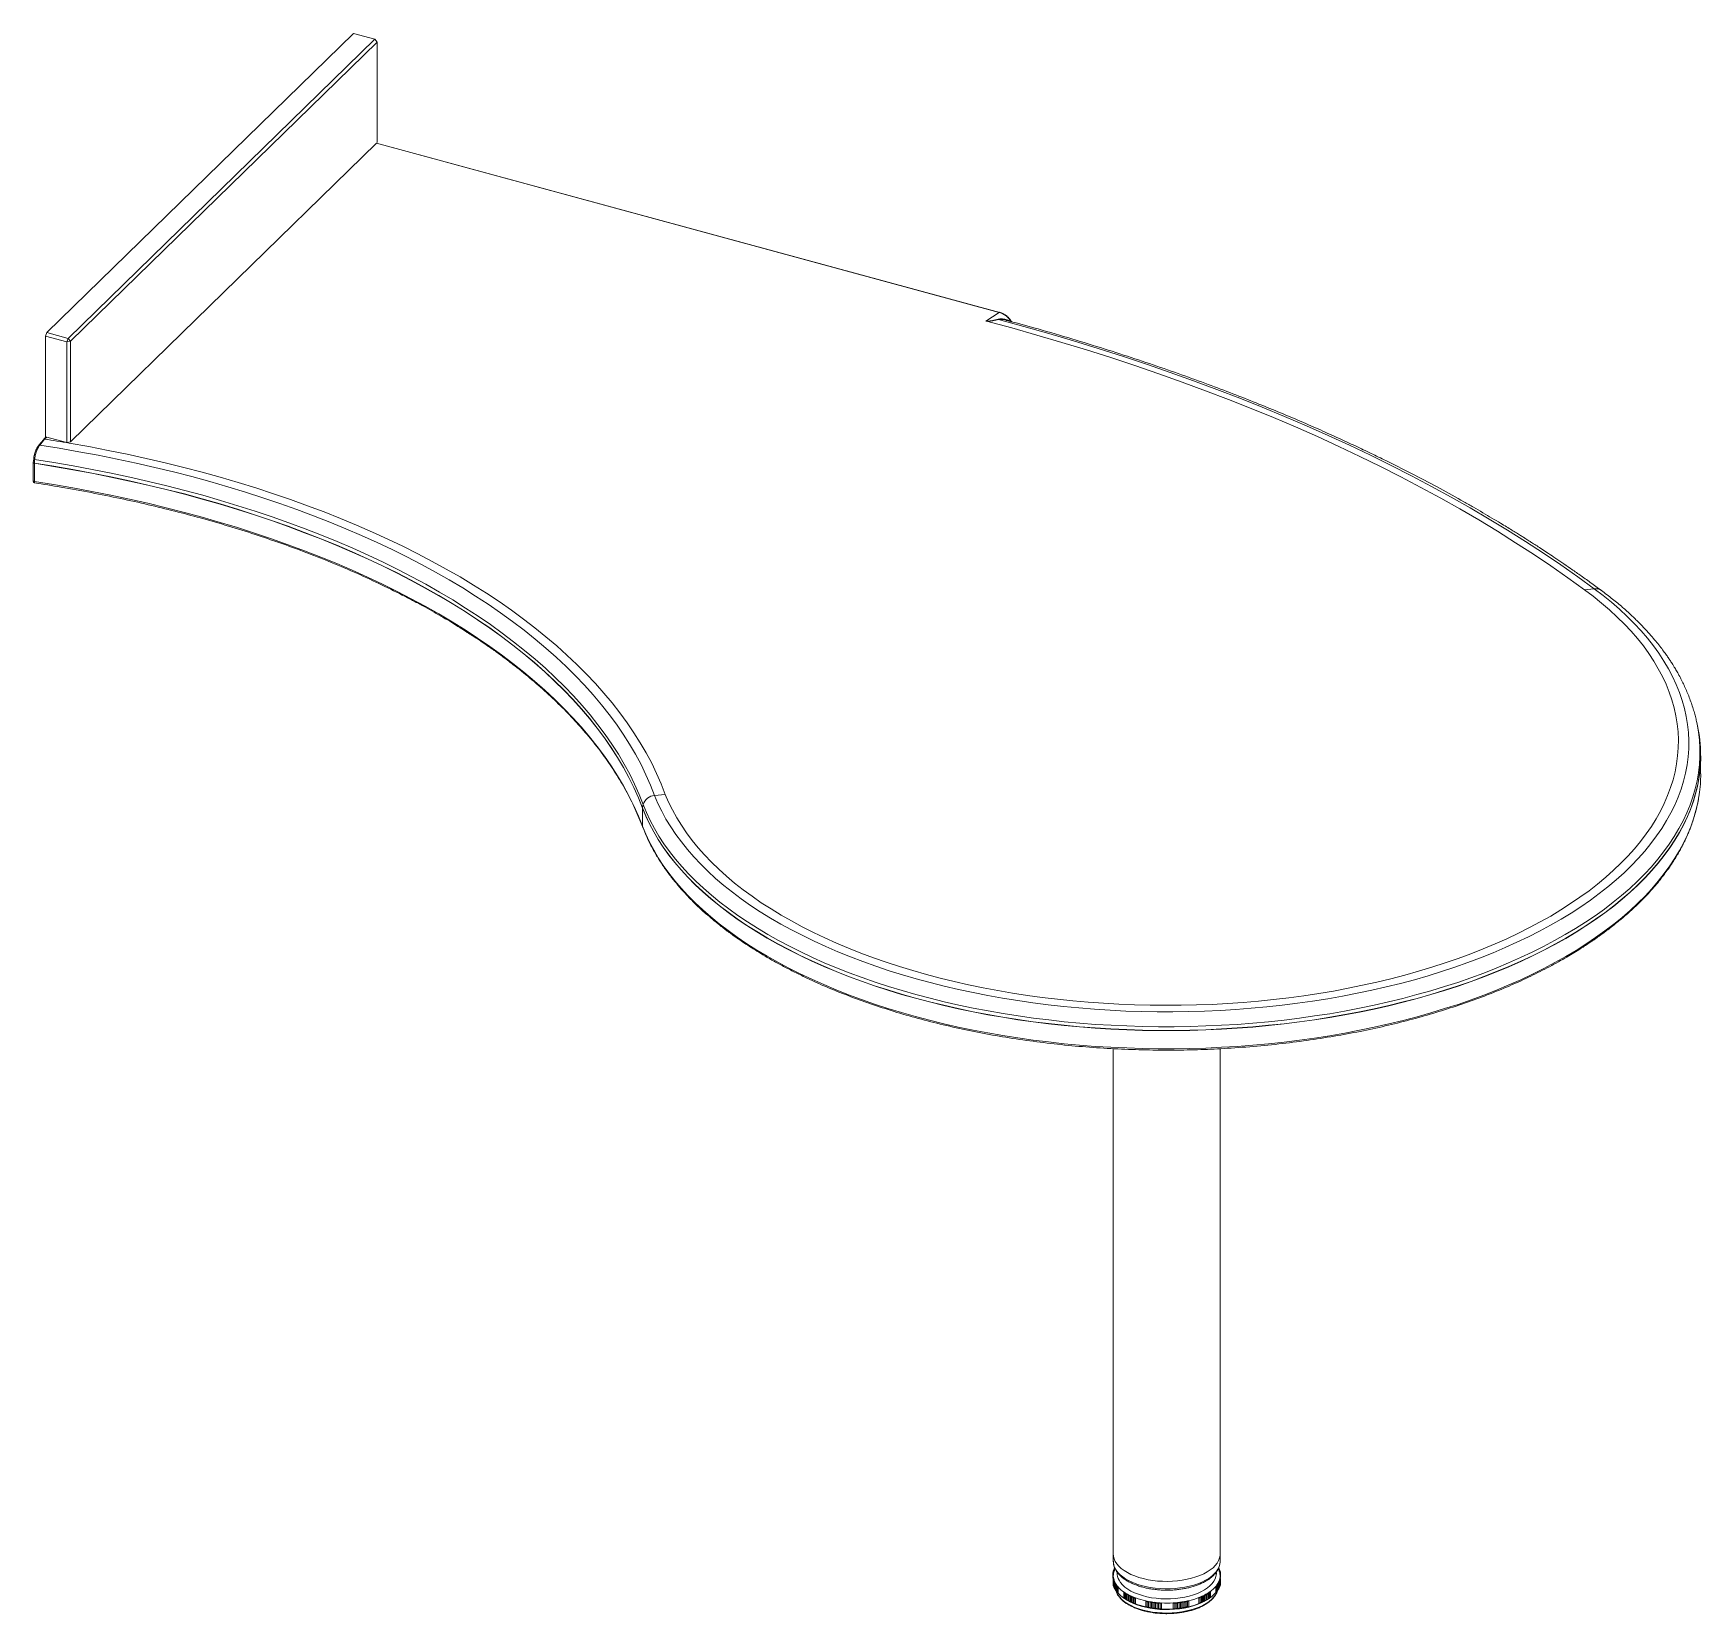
# Paper-space layout '_Trimétrique' of a CAD drawing. Header units: millimetres. Extents: x -662 to 587, y -747 to 438.
import ezdxf

# ---------------------------------------------------------------- set-up
doc = ezdxf.new("R2010")
doc.units = ezdxf.units.MM

psp = doc.layouts.new('_Trimétrique')

# ---------------------------------------------------------------- linework, layer by layer
at = {"color": 7, "linetype": 'Continuous', "lineweight": 15}
for p, q in [((-421.9, 437.8), (-651.6, 213.6)), ((-405.9, 433.5), (-421.9, 437.8)), ((-635.7, 209.2), (-405.9, 433.5)), ((-404.2, 431.3), (-634, 207)), ((-405.9, 433.5), (-404.2, 431.3)), ((-404.2, 431.3), (-404.2, 355.9)), ((-634, 131.6), (-404.6, 355.4)), ((-404.6, 355.4), (62.2, 228.7)), ((61.9, 228.6), (-404.6, 355.4)), ((51.8, 222.2), (61.9, 228.6)), ((-652.6, 210.9), (-651.6, 213.6)), ((-651.6, 213.6), (-635.7, 209.2)), ((71.2, 221.7), (70.9, 222)), ((-636.7, 206.6), (-652.6, 210.9)), ((-652.6, 210.9), (-652.6, 135.5)), ((-636.7, 206.6), (-635.7, 209.2)), ((-636.7, 206.6), (-634, 207)), ((-636.7, 131.2), (-636.7, 206.6)), ((-634, 207), (-635.7, 209.2)), ((-634, 207), (-634, 131.6)), ((-654, 133.5), (-657.7, 129.1)), ((-657.7, 129.1), (-657.7, 129)), ((-652.1, 135.4), (-654, 133.6)), ((-651.7, 135.3), (-653.3, 133.7)), ((-652.6, 135.5), (-636.7, 131.2)), ((-634, 131.6), (-636.7, 131.2)), ((-661.5, 118.8), (-661.8, 116.1)), ((-661.8, 116), (-661.8, 102.4)), ((-661, 115.6), (-661, 101.9)), ((500.3, 20.8), (507.6, 21.6)), ((584.4, -78.7), (584.4, -78.5)), ((584.9, -81.1), (584.4, -78.7)), ((587.3, -117.2), (587.3, -103.6)), ((-188.4, -132.5), (-196.3, -133.3)), ((-205.4, -142.8), (-205.4, -156.4)), ((-205.4, -142.8), (-205.4, -142.8)), ((-205.3, -142.6), (-204.8, -140.2)), ((147.3, -707.4), (147.3, -323.1)), ((227.3, -707.4), (227.3, -323.1)), ((147.3, -707.2), (147.3, -707.4)), ((147, -715.8), (147, -719.9)), ((147.2, -715.2), (147.2, -715.6)), ((147.1, -720.9), (147.1, -725)), ((147.3, -714.6), (147.3, -715)), ((147.3, -718.1), (147.3, -720.7)), ((147.3, -721.5), (147.3, -725.6)), ((147.5, -714.1), (147.5, -714.4)), ((147.5, -722), (147.5, -726.1)), ((147.7, -722.6), (147.7, -726.7)), ((147.8, -713.5), (147.8, -713.9)), ((148, -713), (148, -713.3)), ((148, -723.1), (148, -727.2)), ((148.3, -712.4), (148.3, -712.7)), ((148.3, -723.7), (148.3, -727.8)), ((148.6, -724.2), (148.6, -728.3)), ((226, -728.4), (226, -724.3)), ((226.3, -727.8), (226.3, -723.7)), ((226.4, -712.8), (226.4, -712.5)), ((226.6, -727.3), (226.6, -723.2)), ((226.7, -713.4), (226.7, -713.1)), ((226.9, -713.9), (226.9, -713.6)), ((226.9, -726.7), (226.9, -722.6)), ((227.1, -714.5), (227.1, -714.2)), ((227.1, -726.2), (227.1, -722.1)), ((227.3, -715.1), (227.3, -714.7)), ((227.3, -720.1), (227.3, -718.1)), ((227.3, -725.6), (227.3, -721.5)), ((227.5, -719.4), (227.5, -715.3)), ((227.5, -725.1), (227.5, -721)), ((227.6, -724.5), (227.6, -720.4)), ((148.9, -724.7), (148.9, -728.8)), ((149.3, -725.3), (149.3, -729.4)), ((149.7, -725.8), (149.7, -729.9)), ((150.1, -726.3), (150.1, -730.4)), ((150.9, -731.1), (150.9, -726.6)), ((155.2, -730.7), (155.2, -734.9)), ((155.9, -731.2), (155.9, -735.4)), ((156.6, -731.6), (156.6, -735.8)), ((157.3, -732), (157.3, -736.2)), ((158.1, -732.4), (158.1, -736.6)), ((158.8, -732.8), (158.8, -737)), ((159.6, -733.2), (159.6, -737.4)), ((160.4, -733.6), (160.4, -737.8)), ((161.3, -734), (161.3, -738.2)), ((162.1, -734.3), (162.1, -738.6)), ((163, -734.6), (163, -738.9)), ((164, -739.3), (164, -734.8)), ((211.4, -739), (211.4, -734.5)), ((212.4, -738.6), (212.4, -734.3)), ((213.3, -738.2), (213.3, -734)), ((214.1, -737.9), (214.1, -733.6)), ((214.9, -737.5), (214.9, -733.3)), ((215.7, -737.1), (215.7, -732.9)), ((216.5, -736.7), (216.5, -732.5)), ((217.2, -736.3), (217.2, -732.1)), ((218, -735.8), (218, -731.6)), ((218.7, -735.4), (218.7, -731.2)), ((219.4, -735), (219.4, -730.8)), ((220, -734.5), (220, -730.3)), ((224.2, -730.6), (224.2, -726.1)), ((224.9, -730), (224.9, -725.8)), ((225.3, -729.4), (225.3, -725.3)), ((225.7, -728.9), (225.7, -724.8)), ((159, -737.1), (160.4, -737.9)), ((171.7, -737.2), (171.7, -741.5)), ((172.7, -737.4), (172.7, -741.7)), ((173.7, -737.6), (173.7, -741.9)), ((174.8, -737.7), (174.8, -742.1)), ((175.8, -737.9), (175.8, -742.3)), ((176.9, -738), (176.9, -742.4)), ((178, -738.2), (178, -742.6)), ((179, -738.3), (179, -742.7)), ((180.1, -738.4), (180.1, -742.8)), ((181.2, -738.5), (181.2, -742.9)), ((182.3, -738.6), (182.3, -743)), ((183.4, -743.1), (183.4, -738.6)), ((192.2, -743), (192.2, -738.5)), ((193.3, -742.9), (193.3, -738.5)), ((194.4, -742.8), (194.4, -738.4)), ((195.5, -742.7), (195.5, -738.3)), ((196.6, -742.6), (196.6, -738.2)), ((197.6, -742.5), (197.6, -738.1)), ((198.7, -742.3), (198.7, -737.9)), ((199.7, -742.1), (199.7, -737.8)), ((200.8, -741.9), (200.8, -737.6)), ((201.8, -741.7), (201.8, -737.4)), ((202.8, -741.5), (202.8, -737.2)), ((203.8, -741.3), (203.8, -737)), ((214.2, -737.9), (215.6, -737.1))]:
    psp.add_line(p, q, dxfattribs=at)
at = {"color": 7, "linetype": 'Continuous', "lineweight": 15, "flags": 128}
for points in [[(500.3, 20.8), (487.8, 29.8), (475.1, 38.7), (462.1, 47.5), (448.7, 56.1), (435.1, 64.7), (421.2, 73.1), (407, 81.4), (392.6, 89.5), (377.8, 97.5), (362.8, 105.4), (347.5, 113.2), (332, 120.8), (316.2, 128.3), (300.2, 135.6), (283.9, 142.8), (267.4, 149.8), (250.6, 156.7), (233.6, 163.5), (216.4, 170), (199, 176.5), (181.3, 182.7), (163.5, 188.9), (145.4, 194.8), (127.1, 200.6), (108.7, 206.2), (90, 211.7), (71.2, 217), (52.2, 222.1)], [(507.6, 21.6), (495.2, 30.6), (482.5, 39.5), (469.5, 48.2), (456.2, 56.9), (442.7, 65.4), (428.8, 73.8), (414.7, 82.1), (400.3, 90.3), (385.6, 98.3), (370.6, 106.2), (355.4, 114), (340, 121.6), (324.3, 129.1), (308.3, 136.4), (292.1, 143.6), (275.6, 150.7), (258.9, 157.6), (242, 164.3), (224.9, 171), (207.5, 177.4), (189.9, 183.7), (172.2, 189.9), (154.2, 195.8), (136, 201.7), (117.6, 207.3), (99, 212.8), (80.3, 218.1), (61.4, 223.3)], [(-653.3, 133.7), (-654.2, 132.6), (-657, 129.2)], [(-196.3, -133.3), (-199.4, -125.6), (-202.8, -117.9), (-206.5, -110.2), (-210.6, -102.5), (-215.1, -95), (-219.9, -87.4), (-225, -80), (-230.4, -72.6), (-236.2, -65.3), (-242.4, -58), (-248.8, -50.8), (-255.6, -43.7), (-262.7, -36.7), (-270.1, -29.7), (-277.8, -22.9), (-285.8, -16.1), (-294.1, -9.5), (-302.7, -2.9), (-311.7, 3.5), (-320.9, 9.9), (-330.4, 16.1), (-340.1, 22.2), (-350.2, 28.2), (-360.5, 34.1), (-371, 39.8), (-381.9, 45.4), (-392.9, 50.9), (-404.2, 56.3), (-415.8, 61.5), (-427.6, 66.6), (-439.6, 71.5), (-451.9, 76.3), (-464.3, 81), (-477, 85.5), (-489.8, 89.8), (-502.9, 94), (-516.1, 98), (-529.5, 101.9), (-543.1, 105.6), (-556.8, 109.1), (-570.7, 112.5), (-584.8, 115.7), (-599, 118.8), (-613.3, 121.6), (-627.7, 124.3), (-642.3, 126.9), (-657, 129.2)], [(-188.4, -132.5), (-191.4, -124.7), (-194.8, -116.9), (-198.5, -109.2), (-202.6, -101.5), (-207.1, -93.9), (-211.8, -86.3), (-216.9, -78.8), (-222.4, -71.3), (-228.2, -63.9), (-234.3, -56.6), (-240.7, -49.4), (-247.5, -42.2), (-254.6, -35.1), (-262, -28.1), (-269.7, -21.2), (-277.7, -14.4), (-286, -7.7), (-294.6, -1.1), (-303.6, 5.5), (-312.8, 11.9), (-322.3, 18.2), (-332, 24.3), (-342.1, 30.4), (-352.4, 36.3), (-363, 42.1), (-373.8, 47.8), (-384.9, 53.4), (-396.2, 58.8), (-407.8, 64.1), (-419.6, 69.3), (-431.6, 74.3), (-443.9, 79.1), (-456.4, 83.8), (-469, 88.4), (-481.9, 92.8), (-495, 97.1), (-508.3, 101.2), (-521.7, 105.1), (-535.3, 108.9), (-549.1, 112.5), (-563.1, 116), (-577.2, 119.2), (-591.4, 122.4), (-605.8, 125.3), (-620.3, 128.1), (-634.9, 130.7)], [(-660.8, 118.4), (-661, 116.6), (-661, 115.7)], [(-661, 115.7), (-646.5, 113.4), (-632.2, 110.9), (-617.9, 108.3), (-603.8, 105.5), (-589.8, 102.5), (-575.9, 99.3), (-562.2, 96), (-548.6, 92.6), (-535.2, 88.9), (-521.9, 85.1), (-508.9, 81.2), (-496, 77), (-483.3, 72.8), (-470.8, 68.4), (-458.5, 63.8), (-446.4, 59.1), (-434.5, 54.2), (-422.8, 49.2), (-411.4, 44.1), (-400.2, 38.8), (-389.3, 33.4), (-378.6, 27.9), (-368.1, 22.3), (-357.9, 16.5), (-348, 10.6), (-338.3, 4.6), (-328.9, -1.6), (-319.8, -7.8), (-311, -14.2), (-302.5, -20.6), (-294.2, -27.2), (-286.3, -33.8), (-278.6, -40.6), (-271.3, -47.4), (-264.3, -54.3), (-257.6, -61.3), (-251.2, -68.4), (-245.1, -75.5), (-239.3, -82.8), (-233.9, -90.1), (-228.8, -97.4), (-224.1, -104.8), (-219.6, -112.3), (-215.6, -119.8), (-211.8, -127.4), (-208.4, -135), (-205.3, -142.6)], [(-205.4, -142.8), (-208.4, -135.2), (-211.8, -127.5), (-215.6, -120), (-219.7, -112.5), (-224.1, -105), (-228.8, -97.6), (-233.9, -90.2), (-239.4, -82.9), (-245.1, -75.7), (-251.2, -68.6), (-257.6, -61.5), (-264.3, -54.5), (-271.3, -47.6), (-278.6, -40.7), (-286.3, -34), (-294.2, -27.3), (-302.5, -20.8), (-311, -14.3), (-319.8, -8), (-329, -1.7), (-338.3, 4.4), (-348, 10.4), (-357.9, 16.3), (-368.1, 22.1), (-378.6, 27.8), (-389.3, 33.3), (-400.2, 38.7), (-411.4, 44), (-422.8, 49.1), (-434.5, 54.1), (-446.4, 58.9), (-458.5, 63.6), (-470.8, 68.2), (-483.3, 72.6), (-496, 76.9), (-508.9, 81), (-521.9, 85), (-535.2, 88.8), (-548.6, 92.4), (-562.2, 95.9), (-575.9, 99.2), (-589.8, 102.3), (-603.8, 105.3), (-617.9, 108.1), (-632.2, 110.8), (-646.6, 113.3), (-661, 115.6)], [(-204.8, -140.2), (-207.9, -132.5), (-211.3, -124.9), (-215, -117.4), (-219.1, -109.8), (-223.5, -102.4), (-228.3, -94.9), (-233.4, -87.6), (-238.8, -80.3), (-244.6, -73), (-250.6, -65.9), (-257, -58.8), (-263.8, -51.8), (-270.8, -44.9), (-278.1, -38), (-285.8, -31.3), (-293.7, -24.6), (-302, -18.1), (-310.5, -11.6), (-319.3, -5.2), (-328.5, 1), (-337.9, 7.1), (-347.5, 13.2), (-357.5, 19.1), (-367.7, 24.9), (-378.1, 30.5), (-388.8, 36), (-399.8, 41.5), (-411, 46.7), (-422.4, 51.9), (-434.1, 56.9), (-446, 61.7), (-458.1, 66.4), (-470.4, 71), (-482.9, 75.4), (-495.6, 79.7), (-508.5, 83.8), (-521.6, 87.8), (-534.8, 91.6), (-548.3, 95.2), (-561.8, 98.7), (-575.6, 102), (-589.5, 105.2), (-603.5, 108.2), (-617.6, 111), (-631.9, 113.6), (-646.3, 116.1), (-660.8, 118.4)], [(-205.4, -156.4), (-208.4, -148.8), (-211.8, -141.2), (-215.6, -133.6), (-219.7, -126.1), (-224.1, -118.6), (-228.8, -111.2), (-233.9, -103.9), (-239.4, -96.6), (-245.1, -89.3), (-251.2, -82.2), (-257.6, -75.1), (-264.3, -68.1), (-271.3, -61.2), (-278.6, -54.4), (-286.3, -47.6), (-294.2, -41), (-302.5, -34.4), (-311, -28), (-319.8, -21.6), (-329, -15.4), (-338.3, -9.2), (-348, -3.2), (-357.9, 2.7), (-368.1, 8.5), (-378.6, 14.1), (-389.3, 19.6), (-400.2, 25), (-411.4, 30.3), (-422.8, 35.4), (-434.5, 40.4), (-446.4, 45.3), (-458.5, 50), (-470.8, 54.6), (-483.3, 59), (-496, 63.2), (-508.9, 67.4), (-521.9, 71.3), (-535.2, 75.1), (-548.6, 78.8), (-562.2, 82.2), (-575.9, 85.6), (-589.8, 88.7), (-603.8, 91.7), (-617.9, 94.5), (-632.2, 97.1), (-646.6, 99.6), (-661, 101.9)], [(-196.3, -133.3), (-193.8, -139.3), (-191, -145.2), (-187.8, -151), (-184.3, -156.8), (-180.5, -162.6), (-176.3, -168.2), (-171.8, -173.8), (-167, -179.4), (-161.8, -184.8), (-156.4, -190.2), (-150.6, -195.5), (-144.5, -200.7), (-138.1, -205.8), (-131.4, -210.8), (-124.4, -215.7), (-117.2, -220.5), (-109.6, -225.2), (-101.8, -229.7), (-93.8, -234.1), (-85.4, -238.4), (-76.9, -242.6), (-68.1, -246.6), (-59, -250.5), (-49.7, -254.3), (-40.3, -257.9), (-30.6, -261.4), (-20.7, -264.7), (-10.6, -267.8), (-0.3, -270.8), (10.1, -273.6), (20.7, -276.3), (31.4, -278.8), (42.3, -281.1), (53.3, -283.3), (64.4, -285.3), (75.7, -287.1), (87, -288.8), (98.5, -290.2), (110, -291.5), (121.6, -292.6), (133.2, -293.6), (144.9, -294.3), (156.7, -294.9), (168.4, -295.3), (180.2, -295.5), (192, -295.5), (203.8, -295.3), (215.6, -295), (227.3, -294.4), (239, -293.7), (250.7, -292.8), (262.3, -291.8), (273.8, -290.5), (285.3, -289.1), (296.6, -287.5), (307.9, -285.7), (319.1, -283.7), (330.1, -281.6), (341, -279.3), (351.8, -276.8), (362.4, -274.2), (372.9, -271.4), (383.2, -268.4), (393.3, -265.3), (403.2, -262), (412.9, -258.6), (422.5, -255), (431.8, -251.3), (440.9, -247.4), (449.7, -243.4), (458.4, -239.3), (466.7, -235), (474.9, -230.6), (482.7, -226.1), (490.3, -221.5), (497.6, -216.7), (504.7, -211.8), (511.4, -206.8), (517.9, -201.8), (524, -196.6), (529.9, -191.3), (535.4, -185.9), (540.6, -180.5), (545.5, -175), (550.1, -169.4), (554.3, -163.7), (558.2, -158), (561.8, -152.2), (565, -146.4), (567.9, -140.5), (570.5, -134.5), (572.7, -128.6), (574.5, -122.6), (576, -116.6), (577.1, -110.5), (577.9, -104.5), (578.4, -98.4), (578.4, -92.3), (578.2, -86.2), (577.5, -80.2), (576.5, -74.1), (575.2, -68.1), (573.5, -62.1), (571.4, -56.1), (569, -50.2), (566.3, -44.3), (563.2, -38.4), (559.8, -32.6), (556, -26.8), (551.9, -21.1), (547.5, -15.5), (542.7, -10), (537.6, -4.5), (532.2, 0.9), (526.5, 6.2), (520.5, 11.4), (514.2, 16.6), (507.6, 21.6)], [(-188.4, -132.5), (-185.9, -138.4), (-183, -144.2), (-179.8, -150), (-176.3, -155.7), (-172.5, -161.4), (-168.3, -167), (-163.8, -172.5), (-158.9, -177.9), (-153.8, -183.3), (-148.3, -188.6), (-142.5, -193.8), (-136.4, -199), (-130, -204), (-123.3, -208.9), (-116.4, -213.7), (-109.1, -218.4), (-101.6, -223), (-93.8, -227.4), (-85.7, -231.8), (-77.4, -236), (-68.9, -240.1), (-60.1, -244), (-51.1, -247.8), (-41.8, -251.5), (-32.4, -255), (-22.8, -258.4), (-12.9, -261.6), (-2.9, -264.6), (7.3, -267.5), (17.7, -270.3), (28.2, -272.8), (38.9, -275.2), (49.7, -277.5), (60.7, -279.6), (71.7, -281.5), (82.9, -283.2), (94.1, -284.7), (105.5, -286.1), (116.9, -287.3), (128.4, -288.3), (139.9, -289.1), (151.5, -289.8), (163.1, -290.3), (174.8, -290.5), (186.4, -290.6), (198.1, -290.6), (209.7, -290.3), (221.3, -289.9), (232.9, -289.2), (244.5, -288.4), (256, -287.5), (267.4, -286.3), (278.8, -284.9), (290, -283.4), (301.2, -281.7), (312.3, -279.9), (323.3, -277.8), (334.1, -275.6), (344.8, -273.2), (355.3, -270.7), (365.7, -268), (376, -265.1), (386, -262.1), (395.9, -258.9), (405.6, -255.5), (415.1, -252), (424.3, -248.4), (433.4, -244.6), (442.2, -240.7), (450.8, -236.6), (459.1, -232.4), (467.2, -228.1), (475, -223.7), (482.6, -219.1), (489.9, -214.4), (496.9, -209.6), (503.7, -204.7), (510.1, -199.7), (516.2, -194.6), (522.1, -189.4), (527.6, -184.2), (532.8, -178.8), (537.7, -173.3), (542.3, -167.8), (546.5, -162.2), (550.4, -156.6), (554, -150.9), (557.2, -145.1), (560.1, -139.3), (562.6, -133.4), (564.8, -127.5), (566.7, -121.6), (568.2, -115.6), (569.3, -109.7), (570.1, -103.7), (570.6, -97.7), (570.7, -91.7), (570.4, -85.7), (569.8, -79.7), (568.8, -73.7), (567.5, -67.7), (565.8, -61.8), (563.8, -55.9), (561.4, -50), (558.7, -44.2), (555.6, -38.4), (552.2, -32.6), (548.5, -27), (544.4, -21.3), (540, -15.8), (535.2, -10.3), (530.2, -4.9), (524.8, 0.4), (519.1, 5.7), (513.1, 10.8), (506.9, 15.9), (500.3, 20.8)], [(148.8, -707.4), (150, -709.2), (151.5, -711), (153.3, -712.7), (155.5, -714.2), (157.9, -715.7), (160.5, -717.1), (163.4, -718.3), (166.5, -719.4), (169.8, -720.3), (173.3, -721.1), (176.8, -721.7), (180.5, -722.1), (184.2, -722.3), (188, -722.4), (191.7, -722.3), (195.4, -722), (199, -721.5), (202.6, -720.8), (206, -720), (209.2, -719), (212.2, -717.9), (215.1, -716.6), (217.6, -715.2), (219.9, -713.7), (222, -712.1), (223.7, -710.4), (225.1, -708.6), (226.2, -706.7), (226.9, -704.8), (227.3, -702.9), (227.3, -701.8)], [(148.8, -707.4), (150, -709.2), (151.5, -711), (153.3, -712.7), (155.5, -714.2), (157.9, -715.7), (160.5, -717.1), (163.4, -718.3), (166.5, -719.4), (169.8, -720.3), (173.3, -721.1), (176.8, -721.7), (180.5, -722.1), (184.2, -722.3), (188, -722.4), (191.7, -722.3), (195.4, -722), (199, -721.5), (202.6, -720.8), (206, -720), (209.2, -719), (212.2, -717.9), (215.1, -716.6), (217.6, -715.2), (219.9, -713.7), (222, -712.1), (223.7, -710.4), (225.1, -708.6), (226.2, -706.7), (226.9, -704.8), (227.3, -702.9), (227.3, -701.8)], [(147.5, -716), (147.3, -716), (147.1, -715.9), (147.1, -715.8), (147, -715.7), (147.1, -715.6), (147.2, -715.5), (147.4, -715.5), (147.6, -715.5)], [(147.6, -715.5), (147.4, -715.4), (147.3, -715.4), (147.2, -715.3), (147.2, -715.2), (147.2, -715.1), (147.4, -715), (147.6, -714.9), (147.8, -714.9)], [(147.8, -721.2), (147.6, -721.2), (147.4, -721.1), (147.2, -721), (147.2, -720.9), (147.2, -720.8), (147.3, -720.7), (147.4, -720.6), (147.6, -720.6)], [(147.8, -714.9), (147.6, -714.9), (147.4, -714.8), (147.3, -714.7), (147.3, -714.6), (147.4, -714.5), (147.6, -714.4), (147.8, -714.4), (148, -714.4)], [(148, -721.7), (147.7, -721.7), (147.5, -721.7), (147.4, -721.6), (147.3, -721.5), (147.3, -721.4), (147.4, -721.3), (147.6, -721.2), (147.8, -721.2)], [(148, -714.4), (147.8, -714.3), (147.6, -714.2), (147.5, -714.1), (147.5, -714), (147.6, -713.9), (147.8, -713.9), (148, -713.8), (148.2, -713.8)], [(148.2, -722.3), (147.9, -722.3), (147.8, -722.2), (147.6, -722.2), (147.5, -722.1), (147.5, -721.9), (147.6, -721.8), (147.8, -721.8), (148, -721.7)], [(148.4, -722.8), (148.2, -722.8), (148, -722.8), (147.8, -722.7), (147.7, -722.6), (147.7, -722.5), (147.8, -722.4), (148, -722.3), (148.2, -722.3)], [(148.2, -713.8), (148, -713.8), (147.8, -713.7), (147.8, -713.6), (147.8, -713.5), (147.9, -713.4), (148, -713.3), (148.2, -713.3), (148.4, -713.3)], [(148.4, -713.3), (148.2, -713.2), (148.1, -713.1), (148, -713), (148, -712.9), (148.1, -712.8), (148.3, -712.7), (148.5, -712.7), (148.7, -712.7)], [(148.7, -723.4), (148.5, -723.4), (148.3, -723.3), (148.1, -723.3), (148, -723.2), (148, -723.1), (148.1, -723), (148.2, -722.9), (148.4, -722.8)], [(149, -723.9), (148.8, -723.9), (148.5, -723.9), (148.4, -723.8), (148.3, -723.7), (148.3, -723.6), (148.3, -723.5), (148.5, -723.4), (148.7, -723.4)], [(149.3, -724.5), (149.1, -724.5), (148.9, -724.4), (148.7, -724.4), (148.6, -724.3), (148.6, -724.2), (148.6, -724.1), (148.8, -724), (149, -723.9)], [(149.6, -725), (149.4, -725), (149.2, -725), (149.1, -724.9), (148.9, -724.8), (148.9, -724.7), (149, -724.6), (149.1, -724.5), (149.3, -724.5)], [(151.6, -721.5), (152.7, -723.3), (154.2, -725), (156, -726.7), (158.1, -728.2), (160.5, -729.6), (163.2, -730.9), (166.1, -732), (169.1, -733), (172.4, -733.9), (175.8, -734.6), (179.3, -735), (182.9, -735.4), (186.6, -735.5), (190.2, -735.4), (193.8, -735.2), (197.4, -734.8), (200.8, -734.2), (204.2, -733.4), (207.3, -732.5), (210.3, -731.4), (213, -730.2), (215.5, -728.8), (217.8, -727.3), (219.7, -725.7), (221.3, -724), (222.6, -722.3), (223.6, -720.5), (224.2, -718.6), (224.5, -716.8), (224.4, -715.5)], [(225.6, -724), (225.8, -724), (226, -724.1), (226, -724.2), (226, -724.3), (225.9, -724.4), (225.7, -724.5), (225.5, -724.5), (225.3, -724.5)], [(225.9, -723.4), (226.1, -723.5), (226.3, -723.6), (226.3, -723.7), (226.3, -723.8), (226.2, -723.9), (226.1, -724), (225.9, -724), (225.6, -724)], [(226.2, -722.9), (226.4, -722.9), (226.6, -723), (226.6, -723.1), (226.6, -723.2), (226.5, -723.3), (226.4, -723.4), (226.2, -723.4), (225.9, -723.4)], [(226, -712.8), (226.2, -712.8), (226.4, -712.8), (226.6, -712.9), (226.6, -713), (226.7, -713.1), (226.6, -713.2), (226.4, -713.3), (226.2, -713.3)], [(226.2, -713.3), (226.5, -713.3), (226.7, -713.4), (226.8, -713.4), (226.9, -713.5), (226.9, -713.6), (226.8, -713.8), (226.7, -713.8), (226.5, -713.9)], [(226.5, -722.3), (226.7, -722.4), (226.8, -722.5), (226.9, -722.6), (226.9, -722.7), (226.8, -722.8), (226.6, -722.9), (226.4, -722.9), (226.2, -722.9)], [(226.3, -712.3), (226.4, -712.4), (226.4, -712.5)], [(226.5, -713.9), (226.7, -713.9), (226.9, -713.9), (227, -714), (227.1, -714.1), (227.1, -714.2), (227, -714.3), (226.9, -714.4), (226.7, -714.4)], [(226.7, -721.8), (226.9, -721.8), (227, -721.9), (227.1, -722), (227.1, -722.1), (227, -722.2), (226.9, -722.3), (226.7, -722.3), (226.5, -722.3)], [(226.7, -714.4), (226.9, -714.4), (227.1, -714.5), (227.2, -714.6), (227.3, -714.7), (227.3, -714.8), (227.2, -714.9), (227.1, -714.9), (226.9, -715)], [(226.9, -721.2), (227.1, -721.3), (227.2, -721.4), (227.3, -721.5), (227.3, -721.6), (227.2, -721.7), (227.1, -721.7), (226.9, -721.8), (226.7, -721.8)], [(226.9, -715), (227.1, -715), (227.3, -715), (227.4, -715.1), (227.5, -715.2), (227.5, -715.3), (227.4, -715.4), (227.2, -715.5), (227, -715.5)], [(227, -720.7), (227.2, -720.7), (227.4, -720.8), (227.5, -720.9), (227.5, -721), (227.4, -721.1), (227.3, -721.2), (227.1, -721.2), (226.9, -721.2)], [(227.1, -720.1), (227.3, -720.2), (227.5, -720.2), (227.6, -720.3), (227.6, -720.4), (227.5, -720.5), (227.4, -720.6), (227.2, -720.7), (227, -720.7)], [(150, -725.5), (149.8, -725.5), (149.6, -725.5), (149.4, -725.5), (149.3, -725.4), (149.3, -725.3), (149.3, -725.1), (149.5, -725.1), (149.6, -725)], [(149.4, -729.6), (149.8, -730.7), (149.8, -730.7)], [(150.4, -726), (150.2, -726.1), (150, -726), (149.8, -726), (149.7, -725.9), (149.7, -725.8), (149.7, -725.7), (149.8, -725.6), (150, -725.5)], [(150.9, -726.6), (150.7, -726.6), (150.5, -726.6), (150.3, -726.5), (150.1, -726.4), (150.1, -726.3), (150.1, -726.2), (150.3, -726.1), (150.4, -726)], [(156.1, -730.9), (155.9, -731), (155.7, -731), (155.5, -731), (155.3, -730.9), (155.2, -730.8), (155.2, -730.7), (155.3, -730.6), (155.4, -730.5)], [(156.8, -731.4), (156.6, -731.4), (156.4, -731.4), (156.2, -731.4), (156, -731.3), (155.9, -731.2), (155.9, -731.1), (155.9, -731), (156.1, -730.9)], [(157.5, -731.8), (157.3, -731.9), (157.1, -731.9), (156.9, -731.8), (156.7, -731.8), (156.6, -731.7), (156.6, -731.6), (156.6, -731.5), (156.8, -731.4)], [(158.2, -732.2), (158, -732.3), (157.8, -732.3), (157.6, -732.3), (157.5, -732.2), (157.3, -732.1), (157.3, -732), (157.4, -731.9), (157.5, -731.8)], [(159, -732.6), (158.8, -732.7), (158.6, -732.7), (158.4, -732.7), (158.2, -732.6), (158.1, -732.5), (158.1, -732.4), (158.1, -732.3), (158.2, -732.2)], [(159.8, -733), (159.6, -733.1), (159.4, -733.1), (159.2, -733.1), (159, -733), (158.9, -732.9), (158.8, -732.8), (158.9, -732.7), (159, -732.6)], [(160.6, -733.4), (160.4, -733.5), (160.2, -733.5), (160, -733.5), (159.8, -733.4), (159.7, -733.3), (159.6, -733.2), (159.7, -733.1), (159.8, -733)], [(161.4, -733.8), (161.2, -733.8), (161, -733.9), (160.8, -733.9), (160.6, -733.8), (160.5, -733.7), (160.4, -733.6), (160.5, -733.5), (160.6, -733.4)], [(162.3, -734.1), (162.1, -734.2), (161.9, -734.2), (161.7, -734.2), (161.5, -734.2), (161.3, -734.1), (161.3, -734), (161.3, -733.9), (161.4, -733.8)], [(163.1, -734.5), (163, -734.6), (162.7, -734.6), (162.5, -734.6), (162.3, -734.5), (162.2, -734.4), (162.1, -734.3), (162.2, -734.2), (162.3, -734.1)], [(164, -734.8), (163.8, -734.9), (163.6, -734.9), (163.4, -734.9), (163.2, -734.9), (163.1, -734.8), (163, -734.7), (163, -734.6), (163.1, -734.5)], [(203.8, -736.9), (203.8, -737), (203.8, -737.1), (203.7, -737.2), (203.5, -737.2), (203.3, -737.2), (203.1, -737.2), (202.9, -737.2), (202.8, -737.1)], [(212.3, -734.2), (212.4, -734.3), (212.4, -734.4), (212.3, -734.5), (212.2, -734.6), (212, -734.6), (211.8, -734.6), (211.6, -734.6), (211.4, -734.5)], [(213.1, -733.8), (213.2, -733.9), (213.3, -734), (213.2, -734.1), (213.1, -734.2), (212.9, -734.3), (212.7, -734.3), (212.5, -734.2), (212.3, -734.2)], [(214, -733.4), (214.1, -733.5), (214.1, -733.6), (214, -733.8), (213.9, -733.8), (213.7, -733.9), (213.5, -733.9), (213.3, -733.9), (213.1, -733.8)], [(214.8, -733.1), (214.9, -733.2), (214.9, -733.3), (214.9, -733.4), (214.7, -733.5), (214.6, -733.5), (214.4, -733.5), (214.1, -733.5), (214, -733.4)], [(215.6, -732.7), (215.7, -732.8), (215.7, -732.9), (215.7, -733), (215.6, -733.1), (215.4, -733.1), (215.2, -733.1), (215, -733.1), (214.8, -733.1)], [(216.3, -732.3), (216.4, -732.4), (216.5, -732.5), (216.5, -732.6), (216.3, -732.7), (216.2, -732.7), (216, -732.8), (215.7, -732.7), (215.6, -732.7)], [(217.1, -731.9), (217.2, -731.9), (217.2, -732), (217.2, -732.2), (217.1, -732.3), (216.9, -732.3), (216.7, -732.3), (216.5, -732.3), (216.3, -732.3)], [(217.8, -731.4), (217.9, -731.5), (218, -731.6), (218, -731.7), (217.8, -731.8), (217.7, -731.9), (217.5, -731.9), (217.3, -731.9), (217.1, -731.9)], [(218.5, -731), (218.6, -731.1), (218.7, -731.2), (218.7, -731.3), (218.6, -731.4), (218.4, -731.5), (218.2, -731.5), (218, -731.5), (217.8, -731.4)], [(219.2, -730.5), (219.3, -730.6), (219.4, -730.7), (219.4, -730.8), (219.3, -730.9), (219.1, -731), (218.9, -731.1), (218.7, -731), (218.5, -731)], [(219.8, -730.1), (220, -730.2), (220, -730.3), (220, -730.4), (219.9, -730.5), (219.8, -730.6), (219.6, -730.6), (219.4, -730.6), (219.2, -730.5)], [(224.6, -725.6), (224.8, -725.6), (224.9, -725.7), (224.9, -725.8), (224.9, -726), (224.8, -726), (224.6, -726.1), (224.4, -726.1), (224.2, -726.1)], [(225, -725.1), (225.1, -725.1), (225.3, -725.2), (225.3, -725.3), (225.3, -725.4), (225.2, -725.5), (225, -725.6), (224.8, -725.6), (224.6, -725.6)], [(224.9, -730.5), (225, -730.3), (225.3, -729.4)], [(225.3, -724.5), (225.5, -724.6), (225.6, -724.7), (225.7, -724.8), (225.7, -724.9), (225.6, -725), (225.4, -725), (225.2, -725.1), (225, -725.1)], [(160.4, -737.9), (162, -738.6), (164.9, -739.8), (168.1, -740.8), (171.4, -741.7), (174.8, -742.4), (178.4, -742.9), (182.1, -743.3), (185.8, -743.5), (189.5, -743.4), (193.2, -743.2), (196.8, -742.9), (200.4, -742.3), (203.8, -741.6), (207.1, -740.7), (210.2, -739.6), (213.1, -738.4), (214.2, -737.9)], [(172.8, -737.3), (172.6, -737.4), (172.5, -737.4), (172.2, -737.4), (172, -737.4), (171.9, -737.4), (171.7, -737.3), (171.7, -737.2), (171.7, -737.1)], [(173.8, -737.5), (173.7, -737.6), (173.5, -737.6), (173.3, -737.6), (173.1, -737.6), (172.9, -737.6), (172.8, -737.5), (172.7, -737.4), (172.8, -737.3)], [(174.8, -737.6), (174.7, -737.7), (174.5, -737.8), (174.3, -737.8), (174.1, -737.8), (173.9, -737.8), (173.8, -737.7), (173.7, -737.6), (173.8, -737.5)], [(175.9, -737.8), (175.8, -737.9), (175.6, -738), (175.4, -738), (175.2, -738), (175, -737.9), (174.8, -737.9), (174.8, -737.8), (174.8, -737.6)], [(176.9, -738), (176.8, -738.1), (176.6, -738.1), (176.4, -738.2), (176.2, -738.2), (176, -738.1), (175.9, -738), (175.8, -737.9), (175.9, -737.8)], [(178, -738.1), (177.9, -738.2), (177.7, -738.3), (177.5, -738.3), (177.3, -738.3), (177.1, -738.3), (177, -738.2), (176.9, -738.1), (176.9, -738)], [(179, -738.2), (179, -738.3), (178.8, -738.4), (178.6, -738.5), (178.4, -738.4), (178.2, -738.4), (178, -738.3), (178, -738.2), (178, -738.1)], [(180.1, -738.3), (180, -738.4), (179.9, -738.5), (179.7, -738.6), (179.5, -738.6), (179.3, -738.5), (179.1, -738.4), (179, -738.3), (179, -738.2)], [(181.2, -738.4), (181.1, -738.5), (181, -738.6), (180.8, -738.7), (180.6, -738.7), (180.4, -738.6), (180.2, -738.6), (180.1, -738.5), (180.1, -738.3)], [(182.3, -738.5), (182.2, -738.6), (182.1, -738.7), (181.9, -738.8), (181.7, -738.8), (181.5, -738.7), (181.3, -738.6), (181.2, -738.5), (181.2, -738.4)], [(183.4, -738.6), (183.3, -738.7), (183.2, -738.8), (183, -738.8), (182.8, -738.8), (182.6, -738.8), (182.4, -738.7), (182.3, -738.6), (182.3, -738.5)], [(193.3, -738.4), (193.3, -738.6), (193.2, -738.7), (193.1, -738.7), (192.9, -738.8), (192.6, -738.8), (192.5, -738.7), (192.3, -738.6), (192.2, -738.5)], [(194.4, -738.4), (194.4, -738.5), (194.3, -738.6), (194.2, -738.6), (194, -738.7), (193.7, -738.7), (193.5, -738.6), (193.4, -738.6), (193.3, -738.4)], [(195.5, -738.2), (195.5, -738.4), (195.4, -738.5), (195.3, -738.5), (195.1, -738.6), (194.8, -738.6), (194.6, -738.5), (194.5, -738.5), (194.4, -738.4)], [(196.6, -738.1), (196.6, -738.2), (196.5, -738.3), (196.3, -738.4), (196.1, -738.5), (195.9, -738.5), (195.7, -738.4), (195.6, -738.3), (195.5, -738.2)], [(197.6, -738), (197.6, -738.1), (197.6, -738.2), (197.4, -738.3), (197.2, -738.3), (197, -738.3), (196.8, -738.3), (196.6, -738.2), (196.6, -738.1)], [(198.7, -737.8), (198.7, -737.9), (198.6, -738), (198.5, -738.1), (198.3, -738.2), (198.1, -738.2), (197.9, -738.2), (197.7, -738.1), (197.6, -738)], [(199.7, -737.7), (199.7, -737.8), (199.7, -737.9), (199.5, -738), (199.4, -738), (199.1, -738), (198.9, -738), (198.8, -737.9), (198.7, -737.8)], [(200.8, -737.5), (200.8, -737.6), (200.7, -737.7), (200.6, -737.8), (200.4, -737.8), (200.2, -737.9), (200, -737.8), (199.8, -737.8), (199.7, -737.7)], [(201.8, -737.3), (201.8, -737.4), (201.8, -737.5), (201.6, -737.6), (201.5, -737.7), (201.2, -737.7), (201, -737.6), (200.9, -737.6), (200.8, -737.5)], [(202.8, -737.1), (202.8, -737.2), (202.8, -737.3), (202.7, -737.4), (202.5, -737.4), (202.3, -737.5), (202.1, -737.4), (201.9, -737.4), (201.8, -737.3)]]:
    psp.add_lwpolyline(points, dxfattribs=at)
at = {"color": 8, "linetype": 'Continuous', "lineweight": 15, "flags": 128}
for points in [[(70.7, 221.7), (70.8, 221.8), (70.9, 221.9), (70.9, 222), (70.9, 222)], [(-661, 115.7), (-661.2, 115.8), (-661.4, 115.8), (-661.6, 115.9), (-661.7, 116), (-661.7, 116.1), (-661.8, 116.1)], [(-661, 115.6), (-661.2, 115.6), (-661.4, 115.7), (-661.6, 115.8), (-661.7, 115.8), (-661.7, 116), (-661.8, 116)], [(-660.8, 118.4), (-661, 118.5), (-661.2, 118.5), (-661.3, 118.6), (-661.4, 118.7), (-661.5, 118.8), (-661.5, 118.8)], [(-661, 101.9), (-661.2, 102), (-661.4, 102), (-661.6, 102.1), (-661.7, 102.2), (-661.7, 102.3), (-661.8, 102.4)], [(-204.8, -140.2), (-202.4, -146.2), (-199.6, -152.1), (-196.5, -158), (-193.1, -163.8), (-189.3, -169.6), (-185.2, -175.3), (-180.7, -181), (-175.9, -186.5), (-170.9, -192), (-165.5, -197.5), (-159.8, -202.8), (-153.7, -208.1), (-147.4, -213.2), (-140.8, -218.3), (-133.9, -223.2), (-126.7, -228.1), (-119.3, -232.8), (-111.6, -237.5), (-103.6, -242), (-95.3, -246.3), (-86.9, -250.6), (-78.1, -254.7), (-69.2, -258.7), (-60, -262.5), (-50.6, -266.2), (-40.9, -269.8), (-31.1, -273.2), (-21.1, -276.5), (-10.9, -279.6), (-0.6, -282.5), (10, -285.3), (20.6, -287.9), (31.5, -290.4), (42.4, -292.7), (53.5, -294.8), (64.8, -296.8), (76.1, -298.6), (87.5, -300.2), (99, -301.6), (110.6, -302.9), (122.2, -304), (134, -304.9), (145.7, -305.6), (157.5, -306.1), (169.3, -306.5), (181.2, -306.7), (193, -306.7), (204.8, -306.5), (216.6, -306.1), (228.4, -305.6), (240.2, -304.9), (251.9, -304), (263.6, -302.9), (275.2, -301.7), (286.7, -300.2), (298.1, -298.6), (309.4, -296.9), (320.6, -294.9), (331.7, -292.8), (342.7, -290.5), (353.5, -288), (364.2, -285.4), (374.8, -282.6), (385.1, -279.7), (395.3, -276.6), (405.4, -273.4), (415.2, -269.9), (424.8, -266.4), (434.2, -262.7), (443.4, -258.9), (452.4, -254.9), (461.1, -250.8), (469.6, -246.5), (477.9, -242.1), (485.9, -237.6), (493.6, -233), (501.1, -228.3), (508.3, -223.5), (515.2, -218.5), (521.8, -213.4), (528.1, -208.3), (534.2, -203), (539.9, -197.7), (545.3, -192.3), (550.4, -186.8), (555.2, -181.2), (559.6, -175.5), (563.7, -169.8), (567.5, -164.1), (571, -158.2), (574.1, -152.3), (576.9, -146.4), (579.4, -140.4), (581.5, -134.4), (583.2, -128.4), (584.6, -122.4), (585.7, -116.3), (586.4, -110.2), (586.7, -104.1), (586.7, -98), (586.4, -91.9), (585.7, -85.8), (584.7, -79.7), (584.4, -78.7)], [(-205.4, -156.4), (-202.9, -162.4), (-200.2, -168.3), (-197, -174.2), (-193.6, -180.1), (-189.8, -185.9), (-185.7, -191.6), (-181.2, -197.3), (-176.5, -202.8), (-171.4, -208.4), (-166, -213.8), (-160.3, -219.1), (-154.3, -224.4), (-147.9, -229.6), (-141.3, -234.6), (-134.4, -239.6), (-127.2, -244.5), (-119.8, -249.2), (-112, -253.8), (-104, -258.4), (-95.8, -262.7), (-87.3, -267), (-78.6, -271.1), (-69.6, -275.1), (-60.4, -279), (-51, -282.7), (-41.3, -286.2), (-31.5, -289.7), (-21.5, -292.9), (-11.3, -296), (-0.9, -299), (9.6, -301.8), (20.3, -304.4), (31.2, -306.9), (42.2, -309.2), (53.3, -311.3), (64.5, -313.3), (75.8, -315.1), (87.3, -316.7), (98.8, -318.1), (110.4, -319.4), (122, -320.5), (133.8, -321.4), (145.5, -322.1), (157.4, -322.6), (169.2, -323), (181, -323.2), (192.9, -323.2), (204.7, -323), (216.6, -322.7), (228.4, -322.1), (240.2, -321.4), (251.9, -320.5), (263.6, -319.4), (275.2, -318.2), (286.7, -316.8), (298.1, -315.2), (309.5, -313.4), (320.7, -311.4), (331.8, -309.3), (342.8, -307), (353.7, -304.6), (364.4, -301.9), (374.9, -299.2), (385.3, -296.2), (395.5, -293.1), (405.6, -289.9), (415.4, -286.4), (425, -282.9), (434.5, -279.2), (443.7, -275.3), (452.7, -271.4), (461.4, -267.2), (469.9, -263), (478.2, -258.6), (486.2, -254.1), (494, -249.5), (501.4, -244.8), (508.6, -239.9), (515.6, -234.9), (522.2, -229.9), (528.5, -224.7), (534.6, -219.5), (540.3, -214.1), (545.7, -208.7), (550.8, -203.2), (555.6, -197.6), (560.1, -191.9), (564.2, -186.2), (568, -180.4), (571.5, -174.6), (574.6, -168.7), (577.4, -162.8), (579.9, -156.8), (582, -150.8), (583.7, -144.7), (585.1, -138.7), (586.2, -132.6)], [(-205.3, -142.6), (-202.9, -148.6), (-200.1, -154.6), (-197, -160.5), (-193.6, -166.3), (-189.8, -172.1), (-185.7, -177.8), (-181.2, -183.5), (-176.5, -189.1), (-171.4, -194.6), (-166, -200), (-160.3, -205.4), (-154.2, -210.6), (-147.9, -215.8), (-141.3, -220.9), (-134.4, -225.8), (-127.2, -230.7), (-119.8, -235.4), (-112, -240), (-104, -244.6), (-95.8, -248.9), (-87.3, -253.2), (-78.5, -257.3), (-69.6, -261.3), (-60.4, -265.2), (-51, -268.9), (-41.3, -272.4), (-31.5, -275.9), (-21.5, -279.1), (-11.3, -282.2), (-0.9, -285.2), (9.6, -288), (20.3, -290.6), (31.2, -293.1), (42.2, -295.4), (53.3, -297.5), (64.5, -299.5), (75.8, -301.3), (87.3, -302.9), (98.8, -304.3), (110.4, -305.6), (122.1, -306.7), (133.8, -307.6), (145.5, -308.3), (157.4, -308.8), (169.2, -309.2), (181, -309.4), (192.9, -309.4), (204.7, -309.2), (216.6, -308.9), (228.4, -308.3), (240.2, -307.6), (251.9, -306.7), (263.6, -305.6), (275.2, -304.4), (286.7, -303), (298.1, -301.4), (309.5, -299.6), (320.7, -297.6), (331.8, -295.5), (342.8, -293.2), (353.7, -290.8), (364.4, -288.1), (374.9, -285.4), (385.3, -282.4), (395.5, -279.3), (405.6, -276.1), (415.4, -272.7), (425, -269.1), (434.5, -265.4), (443.7, -261.6), (452.7, -257.6), (461.4, -253.5), (469.9, -249.2), (478.2, -244.8), (486.2, -240.3), (493.9, -235.7), (501.4, -231), (508.6, -226.1), (515.5, -221.2), (522.2, -216.1), (528.5, -210.9), (534.5, -205.7), (540.3, -200.3), (545.7, -194.9), (550.8, -189.4), (555.6, -183.8), (560.1, -178.1), (564.2, -172.4), (568, -166.6), (571.5, -160.8), (574.6, -154.9), (577.4, -149), (579.9, -143), (582, -137), (583.7, -131), (585.1, -125.1)], [(577.7, -148.5), (577.4, -149.1), (574.6, -155.1), (571.5, -161), (568, -166.8), (564.2, -172.6), (560.1, -178.3), (555.6, -184), (550.8, -189.5), (545.7, -195.1), (540.3, -200.5), (534.6, -205.8), (528.5, -211.1), (522.2, -216.2), (515.6, -221.3), (508.6, -226.3), (501.4, -231.1), (494, -235.9), (486.2, -240.5), (478.2, -245), (469.9, -249.4), (461.4, -253.6), (452.7, -257.7), (443.7, -261.7), (434.5, -265.6), (425, -269.3), (415.4, -272.8), (405.6, -276.2), (395.5, -279.5), (385.3, -282.6), (374.9, -285.5), (364.4, -288.3), (353.7, -290.9), (342.8, -293.4), (331.8, -295.7), (320.7, -297.8), (309.5, -299.7), (298.1, -301.5), (286.7, -303.1), (275.2, -304.6), (263.6, -305.8), (251.9, -306.9), (240.2, -307.8), (228.4, -308.5), (216.6, -309), (204.7, -309.4), (192.9, -309.6), (181, -309.6), (169.2, -309.4), (157.4, -309), (145.5, -308.5), (133.8, -307.7), (122.1, -306.8), (110.4, -305.7), (98.8, -304.5), (87.3, -303), (75.8, -301.4), (64.5, -299.6), (53.3, -297.7), (42.2, -295.5), (31.2, -293.2), (20.3, -290.8), (9.6, -288.1), (-0.9, -285.3), (-11.3, -282.4), (-21.5, -279.3), (-31.5, -276), (-41.3, -272.6), (-51, -269), (-60.4, -265.3), (-69.6, -261.5), (-78.6, -257.5), (-87.3, -253.4), (-95.8, -249.1), (-104, -244.7), (-112, -240.2), (-119.8, -235.6), (-127.2, -230.8), (-134.4, -226), (-141.3, -221), (-147.9, -215.9), (-154.3, -210.8), (-160.3, -205.5), (-166, -200.2), (-171.4, -194.7), (-176.5, -189.2), (-181.2, -183.6), (-185.7, -178), (-189.8, -172.2), (-193.6, -166.4), (-197, -160.6), (-200.2, -154.7), (-202.9, -148.8), (-205.4, -142.8)], [(-205.4, -156.4), (-205.3, -156.8), (-205.2, -157)], [(147.3, -707.4), (147.4, -708.2), (147.7, -710.1), (148.3, -712), (149.4, -713.9), (150.7, -715.7), (152.4, -717.4), (154.4, -719), (156.6, -720.6), (159.2, -722), (161.9, -723.3), (165, -724.4), (168.2, -725.4), (171.5, -726.3), (175, -727), (178.7, -727.5), (182.4, -727.8), (186.1, -728), (189.8, -727.9), (193.6, -727.7), (197.2, -727.3), (200.8, -726.8), (204.3, -726), (207.6, -725.1), (210.7, -724.1), (213.7, -722.9), (216.4, -721.5), (218.8, -720.1), (221, -718.5), (222.9, -716.8), (224.4, -715.1), (225.7, -713.2), (226.6, -711.4), (227.1, -709.4), (227.3, -707.5), (227.3, -707.4)], [(149.8, -730.7), (150.8, -732.5), (152.2, -734.3), (153.8, -736), (155.8, -737.6), (158.1, -739.1), (160.7, -740.5), (163.5, -741.8), (166.5, -742.9), (169.7, -743.9), (173.1, -744.6), (176.6, -745.3), (180.2, -745.7), (183.9, -746), (187.6, -746.1), (191.3, -745.9), (195, -745.7), (198.6, -745.2), (202.1, -744.5), (205.5, -743.7), (208.7, -742.7), (211.7, -741.6), (214.4, -740.3), (216.9, -738.9), (219.2, -737.4), (221.1, -735.7), (222.7, -734), (224, -732.2), (224.9, -730.5)]]:
    psp.add_lwpolyline(points, dxfattribs=at)
at = {"color": 8, "linetype": 'Continuous', "lineweight": 15}
for centre, radius, start, end in [((62.2, 228.5), 0.27, 80.7334, 143.9673), ((-657.2, 128.6), 0.668, 67.4396, 135.6169), ((508.6, 14.1), 7.54, 54.4959, 97.9152)]:
    psp.add_arc(centre, radius, start, end, dxfattribs=at)
at = {"color": 7, "linetype": 'Continuous', "lineweight": 15}
for centre, radius, start, end in [((57.5, 213.9), 15.4, 30.6838, 73.1231), ((61.9, 224), 0.877, 213.3452, 235.8303), ((-832.6, -1023.8), 1171.3, 80.2824, 81.1936), ((-660.8, 116), 1, 174.7853, 180), ((-658.1, 115.6), 2.97, 176.8446, 179.9303), ((480.1, -103.4), 107.2, 348.3565, 12.0223), ((475.1, -103), 112.3, 336.1134, 359.7128), ((480.4, -117.2), 107, 351.6849, 359.9828), ((-195.8, -142.7), 9.37, 93.1282, 164.5831), ((-204.6, -142.8), 0.775, 168.483, 179.9314), ((-204.6, -142.8), 0.775, 168.4829, 179.9314), ((158.9, -701.7), 11.6, 180.54, 209.4227), ((158, -718.1), 10.7, 169.0319, 193.6651), ((158.5, -718.2), 11.2, 166.1249, 169.067), ((158.8, -718.2), 11.5, 163.2349, 166.124), ((158.8, -717.9), 11.4, 193.5421, 196.4377), ((159.2, -718.3), 11.9, 160.4066, 163.2341), ((159.1, -717.8), 11.8, 196.4386, 199.2735), ((159.6, -718.5), 12.3, 157.6472, 160.4059), ((159.5, -717.7), 12.3, 199.2742, 202.0411), ((160.1, -718.7), 12.8, 154.9627, 157.6467), ((160, -717.5), 12.8, 202.0416, 204.7344), ((160.6, -718.9), 13.4, 152.3574, 154.9623), ((160.5, -717.3), 13.3, 204.7348, 207.3489), ((161.1, -717), 14, 207.3492, 209.8814), ((161.7, -716.6), 14.7, 209.8815, 212.3298), ((162.4, -716.2), 15.5, 212.3298, 214.6932), ((160.7, -716.3), 10.5, 176.2448, 209.7119), ((212.8, -716.5), 14.8, 327.3958, 329.8344), ((213.5, -716.9), 14.1, 329.8345, 332.3572), ((214.1, -717.2), 13.4, 332.3574, 334.9623), ((214.1, -718.9), 13.3, 24.7348, 27.3489), ((214.7, -718.7), 12.8, 22.0416, 24.7344), ((214.6, -717.5), 12.8, 334.9627, 337.6467), ((215.1, -718.5), 12.3, 19.2742, 22.0411), ((215.1, -717.7), 12.3, 337.6472, 340.4059), ((215.5, -718.3), 11.8, 16.4386, 19.2735), ((215.5, -717.8), 11.9, 340.4066, 343.2341), ((215.9, -718.2), 11.4, 13.5421, 16.4377), ((215.9, -717.9), 11.5, 343.2349, 346.124), ((216.6, -718.1), 10.7, 349.0319, 13.6651), ((216.2, -718), 11.2, 346.1249, 349.067), ((163.1, -715.7), 16.4, 214.6932, 216.9718), ((163.9, -715.1), 17.3, 216.9717, 219.1664), ((164.7, -714.4), 18.4, 219.1662, 221.2786), ((168.7, -710.6), 24, 221.8617, 236.2479), ((168.6, -715.2), 23.8, 221.8399, 235.6896), ((172.9, -704.9), 31, 235.7206, 237.2113), ((173.8, -703.5), 32.7, 237.211, 238.6497), ((174.7, -702), 34.4, 238.6494, 240.039), ((175.6, -700.4), 36.2, 240.0388, 241.3822), ((176.5, -698.8), 38, 241.382, 242.682), ((177.3, -697.2), 39.9, 242.6817, 243.941), ((178.1, -695.5), 41.8, 243.9408, 245.1618), ((178.9, -693.7), 43.7, 245.1616, 246.3468), ((179.7, -692), 45.6, 246.3466, 247.4983), ((180.5, -690.2), 47.6, 247.4981, 248.6184), ((181.2, -688.4), 49.5, 248.6182, 249.7092), ((183.9, -680.4), 57.9, 249.8871, 257.8648), ((189.2, -674.1), 64.4, 282.187, 283.1021), ((191.2, -682), 56.3, 282.9356, 291.0656), ((194.1, -690), 47.8, 291.2555, 292.3723), ((194.8, -691.8), 45.8, 292.3721, 293.5201), ((195.6, -693.5), 43.9, 293.5199, 294.7012), ((196.4, -695.3), 42, 294.701, 295.9178), ((197.2, -697), 40.1, 295.9176, 297.1723), ((198.1, -698.6), 38.3, 297.1721, 298.4673), ((199, -700.2), 36.4, 298.4671, 299.8054), ((199.9, -701.8), 34.6, 299.8052, 301.1893), ((200.8, -703.3), 32.9, 301.1891, 302.622), ((201.7, -704.7), 31.2, 302.6217, 304.1064), ((202.6, -706.1), 29.5, 304.1061, 305.6456), ((206.7, -711.5), 22.8, 305.0954, 319.9827), ((206.8, -716.1), 22.6, 305.7227, 320.0074), ((210.7, -715), 17.5, 320.5881, 322.7733), ((211.4, -715.6), 16.5, 322.7732, 325.0421), ((212.2, -716.1), 15.6, 325.0421, 327.3957), ((183.9, -684.9), 57.9, 249.8871, 257.8648), ((185.7, -672.7), 65.8, 257.709, 258.6111), ((186, -671.3), 67.3, 258.611, 259.4995), ((186.3, -669.9), 68.8, 259.4994, 260.3756), ((186.5, -668.5), 70.1, 260.3755, 261.2404), ((186.7, -667.3), 71.3, 261.2403, 262.0952), ((186.9, -666.2), 72.5, 262.0951, 262.9409), ((187, -665.1), 73.5, 262.9408, 263.7786), ((187.1, -664.2), 74.5, 263.7785, 264.6093), ((187.2, -663.4), 75.3, 264.6092, 265.4339), ((187.2, -662.7), 76, 265.4338, 266.2534), ((187.3, -662.1), 76.6, 266.2533, 267.0688), ((187.3, -661.2), 77.4, 267.0713, 273.6442), ((187.3, -665.7), 77.4, 267.0713, 273.6442), ((187.4, -662.6), 76.1, 273.6532, 274.4723), ((187.5, -663.3), 75.4, 274.4722, 275.2963), ((187.5, -664.1), 74.6, 275.2962, 276.1262), ((187.6, -665), 73.7, 276.1261, 276.9631), ((187.7, -666), 72.6, 276.963, 277.8078), ((187.9, -667.2), 71.5, 277.8077, 278.6615), ((188.1, -668.4), 70.2, 278.6614, 279.5251), ((188.3, -669.7), 68.9, 279.525, 280.3999), ((188.6, -671.1), 67.5, 280.3998, 281.2868), ((188.9, -672.6), 66, 281.2867, 282.1872), ((191.2, -686.5), 56.3, 282.9356, 291.0656)]:
    psp.add_arc(centre, radius, start, end, dxfattribs=at)
for points, knots in [([(70.9, 222), (70.7, 222.3), (70.2, 223.2), (69.2, 224.4), (67.7, 225.8), (66.2, 227), (64.5, 227.9), (63.1, 228.5), (62.4, 228.7), (62.2, 228.7)], [0, 0, 0, 0, 0.0912054, 0.2618962, 0.4333847, 0.6056883, 0.7787392, 0.9523868, 1, 1, 1, 1]), ([(51.8, 222.2), (52, 222.2), (52.2, 222.1), (52.7, 222.1), (52.9, 222.1), (53.5, 222.1), (54, 222.1), (54.8, 222.2), (55.2, 222.3), (56, 222.4), (56.4, 222.5), (57.5, 222.7), (58.3, 222.8), (59.7, 223.2), (60.4, 223.4), (61.1, 223.5)], [0, 0, 0, 0, 0.0625, 0.0625, 0.125, 0.125, 0.25, 0.25, 0.375, 0.375, 0.5, 0.5, 0.75, 0.75, 1, 1, 1, 1]), ([(61.4, 223.3), (60.7, 223.1), (60, 223), (58.5, 222.7), (57.8, 222.5), (56.7, 222.3), (56.3, 222.3), (55.5, 222.2), (55.1, 222.1), (54.3, 222.1), (53.9, 222), (53.3, 222), (53.1, 222), (52.6, 222), (52.4, 222.1), (52.2, 222.1)], [0, 0, 0, 0, 0.25, 0.25, 0.5, 0.5, 0.625, 0.625, 0.75, 0.75, 0.875, 0.875, 0.9375, 0.9375, 1, 1, 1, 1]), ([(61.1, 223.5), (61.5, 223.6), (61.9, 223.7), (62.7, 223.8), (63.1, 223.8), (64.4, 223.8), (65.3, 223.7), (66.9, 223.3), (67.7, 223.1), (68.9, 222.7), (69.3, 222.5), (70, 222.2), (70.4, 222), (70.7, 221.7)], [0, 0, 0, 0, 0.125, 0.125, 0.25, 0.25, 0.5, 0.5, 0.75, 0.75, 0.875, 0.875, 1, 1, 1, 1]), ([(513, 20.3), (510.2, 22.3), (504.9, 26.2), (497.2, 31.7), (490, 36.7), (483.5, 41.2), (477.6, 45.2), (472.4, 48.6), (467.9, 51.6), (464, 54.1), (461, 56), (458.8, 57.5), (457.2, 58.5), (455.9, 59.3), (454.8, 60), (453.6, 60.8), (452.2, 61.6), (450.8, 62.5), (448.7, 63.8), (445.7, 65.7), (441.7, 68.1), (436.8, 71.1), (430.9, 74.6), (424.1, 78.6), (417.1, 82.7), (406.5, 88.7), (392, 96.8), (373, 106.8), (356.1, 115.4), (341.7, 122.4), (330, 128), (317.5, 133.8), (304, 139.9), (289.7, 146.2), (274.4, 152.7), (258.3, 159.3), (241.1, 166.1), (222.8, 173.1), (203.3, 180.3), (182.5, 187.6), (160.5, 195), (137.4, 202.4), (113, 209.9), (89.4, 216.8), (73.7, 221), (66.7, 222.9)], [0, 0, 0, 0, 0.023953, 0.045943, 0.065973, 0.084041, 0.100148, 0.114294, 0.126479, 0.136703, 0.144967, 0.150484, 0.154564, 0.157461, 0.160435, 0.163656, 0.167127, 0.170845, 0.174812, 0.183928, 0.194134, 0.20543, 0.222066, 0.239224, 0.256694, 0.274476, 0.318067, 0.363426, 0.410551, 0.436063, 0.462448, 0.490543, 0.520377, 0.551951, 0.584653, 0.619033, 0.65509, 0.692824, 0.733056, 0.775034, 0.818757, 0.864225, 0.911437, 0.960394, 1, 1, 1, 1]), ([(66.7, 222.9), (66.9, 222.9), (67.1, 222.8), (67.4, 222.7), (67.6, 222.7)], [0, 0, 0, 0, 0.487432, 1, 1, 1, 1]), ([(-657, 129.2), (-657.4, 128.6), (-657.9, 127.9), (-658.4, 126.9), (-658.5, 126.7), (-658.7, 126.2), (-658.8, 126), (-659.1, 125.4), (-659.3, 124.9), (-659.6, 124.2), (-659.6, 123.9), (-659.8, 123.4), (-659.9, 123.2), (-660.1, 122.4), (-660.2, 121.9), (-660.4, 120.9), (-660.5, 120.4), (-660.7, 119.4), (-660.7, 118.9), (-660.8, 118.4)], [0, 0, 0, 0, 0.25, 0.25, 0.3125, 0.3125, 0.375, 0.375, 0.5, 0.5, 0.5625, 0.5625, 0.625, 0.625, 0.75, 0.75, 0.875, 0.875, 1, 1, 1, 1]), ([(-657.7, 129), (-657.9, 128.8), (-658.4, 128.2), (-659.1, 127), (-659.8, 125.5), (-660.4, 124), (-660.7, 123), (-660.8, 122.6)], [0, 0, 0, 0, 0.154814, 0.382199, 0.605975, 0.829013, 1, 1, 1, 1]), ([(-654, 133.5), (-654, 133.6), (-653.9, 133.7), (-653.6, 133.7), (-653.4, 133.7), (-653.3, 133.7)], [0, 0, 0, 0, 0.318276, 0.659133, 1, 1, 1, 1]), ([(-660.8, 122.6), (-660.8, 122.5), (-661, 121.8), (-661.3, 120.5), (-661.5, 119.4), (-661.5, 118.8), (-661.5, 118.8)], [0, 0, 0, 0, 0.100774, 0.545852, 0.991682, 1, 1, 1, 1]), ([(-661.7, 102.4), (-661.8, 102.4), (-661.8, 102.1), (-661.7, 101.7), (-661.4, 101.3), (-661, 101), (-660.8, 100.9), (-660.7, 100.9)], [0, 0, 0, 0, 0.068996, 0.381017, 0.626912, 0.840339, 1, 1, 1, 1]), ([(-660.7, 100.9), (-654.2, 99.9), (-639.9, 97.6), (-618.5, 93.7), (-596.7, 89.3), (-575.8, 84.7), (-555.9, 79.8), (-535.8, 74.5), (-515.8, 68.7), (-495.9, 62.4), (-477.2, 56.1), (-458.2, 49.1), (-438.8, 41.5), (-419.1, 33.1), (-400.6, 24.5), (-386.4, 17.4), (-375.8, 11.9), (-368.6, 8), (-361.6, 4.1), (-354.8, 0.1), (-348.3, -3.7), (-342.3, -7.5), (-337.1, -10.8), (-332.8, -13.6), (-329.2, -15.9), (-326.1, -18), (-323.5, -19.8), (-321.2, -21.4), (-318.9, -23), (-316.2, -24.9), (-313.1, -27.1), (-309.5, -29.8), (-305.4, -32.9), (-298.1, -38.5), (-288, -46.7), (-275.7, -57.6), (-264.1, -68.7), (-253.3, -80.2), (-243.2, -92), (-233.9, -104.1), (-225.3, -116.7), (-217.7, -129.7), (-210.8, -143.2), (-207.1, -152.4), (-205.2, -157)], [0, 0, 0, 0, 0.02872, 0.062606, 0.095513, 0.12744, 0.158387, 0.188355, 0.222416, 0.255116, 0.286456, 0.316436, 0.353264, 0.389111, 0.423976, 0.45786, 0.472755, 0.487451, 0.50195, 0.516252, 0.530355, 0.543875, 0.556025, 0.565067, 0.573144, 0.580258, 0.586408, 0.591595, 0.596676, 0.602849, 0.610398, 0.619322, 0.629622, 0.640873, 0.674756, 0.709125, 0.743981, 0.778498, 0.813657, 0.849456, 0.885898, 0.923084, 0.961118, 1, 1, 1, 1]), ([(584.4, -78.7), (584.2, -77.5), (583.6, -74.9), (582.6, -71.2), (581.4, -67.2), (580, -63.1), (578.4, -58.8), (576.7, -54.7), (574.9, -50.7), (573.1, -47), (571.2, -43.3), (569.3, -40.1), (567.8, -37.4), (566.5, -35.4), (565.5, -33.8), (564.5, -32.3), (563.3, -30.4), (561.6, -28), (559.4, -24.9), (556.7, -21.4), (553.5, -17.5), (549.9, -13.3), (545.7, -8.6), (540.8, -3.5), (535.2, 2), (528.7, 7.8), (521.3, 14), (515.8, 18.1), (513, 20.3)], [0, 0, 0, 0, 0.026688, 0.058799, 0.096396, 0.138066, 0.179393, 0.220075, 0.257841, 0.295032, 0.331521, 0.364206, 0.391765, 0.410366, 0.42559, 0.438395, 0.456261, 0.480775, 0.511936, 0.549742, 0.58827, 0.631879, 0.680567, 0.734329, 0.79316, 0.857053, 0.926003, 1, 1, 1, 1]), ([(-205.2, -157), (-204.2, -159.6), (-202.1, -164.9), (-198.2, -172.7), (-193.8, -180.3), (-189, -187.6), (-184, -194.4), (-179, -200.5), (-173.9, -206.3), (-168.4, -212.1), (-163.4, -217), (-159, -221), (-155.6, -223.9), (-152.3, -226.7), (-149.2, -229.2), (-146.5, -231.4), (-144.3, -233.1), (-142.6, -234.4), (-141.4, -235.3), (-140.2, -236.2), (-138.4, -237.5), (-135.8, -239.4), (-132.3, -241.8), (-127.7, -244.9), (-122.5, -248.3), (-116.6, -251.9), (-110.1, -255.8), (-102.7, -259.9), (-94.6, -264.2), (-86.1, -268.4), (-75.2, -273.6), (-61.6, -279.4), (-45.2, -285.8), (-28.1, -291.8), (-10.3, -297.3), (8.1, -302.4), (27.1, -307), (46.7, -311.1), (66.8, -314.7), (87.3, -317.7), (108.2, -320.2), (129.4, -322.1), (150.6, -323.4), (171.6, -324.1), (192.4, -324.3), (212.7, -323.9), (233.6, -322.9), (254.9, -321.3), (276.5, -319.1), (297.4, -316.3), (317.6, -313), (337, -309.3), (355.7, -305.1), (373.7, -300.5), (391.3, -295.4), (408.5, -289.8), (425.5, -283.7), (439, -278.2), (449.3, -273.8), (456.5, -270.5), (463.6, -267), (470.6, -263.5), (477.4, -259.9), (483.9, -256.3), (489.7, -252.9), (494.7, -249.8), (499, -247.1), (502.6, -244.7), (505.5, -242.8), (507.6, -241.4), (509, -240.4), (510.2, -239.5), (511.9, -238.3), (514.2, -236.7), (517.1, -234.5), (520.7, -231.7), (525.6, -227.8), (531.4, -223), (537.5, -217.5), (543, -212.2), (547.8, -207.1), (552.2, -202.2), (556, -197.7), (559.3, -193.4), (562.5, -189.2), (565.4, -184.9), (568.1, -180.8), (570.3, -177.2), (571.9, -174.3), (573, -172.2), (573.8, -170.6), (574.5, -169.3), (575.1, -168.1), (575.8, -166.7), (576.6, -164.9), (577.6, -162.6), (578.8, -159.8), (580.1, -156.5), (581.4, -152.8), (582.8, -148.4), (584.2, -143.3), (585.4, -138), (585.9, -134.5), (586.1, -132.9)], [0, 0, 0, 0, 0.013439, 0.0269969, 0.0405752, 0.0534991, 0.0656407, 0.077, 0.0870105, 0.097784, 0.1093203, 0.1150236, 0.1208965, 0.1266995, 0.1317007, 0.1358491, 0.1395214, 0.1420976, 0.14361, 0.1450063, 0.1478505, 0.1514889, 0.1568561, 0.1633488, 0.170967, 0.1787199, 0.1873699, 0.1969168, 0.2071824, 0.2175376, 0.2279275, 0.2457161, 0.2636054, 0.2815955, 0.2996863, 0.3178781, 0.3361708, 0.3545645, 0.3730593, 0.3916553, 0.4103525, 0.4291471, 0.4477898, 0.4661339, 0.4841794, 0.5019264, 0.519375, 0.5389504, 0.5581362, 0.5769327, 0.5953399, 0.6133579, 0.6309868, 0.6484677, 0.6658991, 0.6836383, 0.7016853, 0.7200404, 0.7283825, 0.7367868, 0.7452533, 0.7537819, 0.7623728, 0.7708574, 0.7785396, 0.7853301, 0.7912462, 0.7962881, 0.8004556, 0.8037486, 0.8051871, 0.8066894, 0.8091001, 0.8124616, 0.8170032, 0.8225888, 0.8292183, 0.8404592, 0.8511928, 0.8613257, 0.8708576, 0.8797884, 0.888118, 0.8958461, 0.9029727, 0.9111727, 0.9184389, 0.9248251, 0.9303311, 0.9333416, 0.9360042, 0.9383189, 0.9402858, 0.9425039, 0.9455213, 0.9494328, 0.9542383, 0.9599379, 0.9664104, 0.9734029, 0.9824701, 0.9922758, 1, 1, 1, 1]), ([(147.4, -707.2), (147.4, -707.7), (147.4, -708.9), (147.7, -710.7), (148.4, -712.6), (149.4, -714.4), (150.7, -716.2), (152.3, -718), (154.2, -719.6), (156.3, -721.1), (158.7, -722.6), (161.3, -723.9), (164.1, -725), (167.1, -726.1), (170.3, -727), (173.6, -727.7), (177, -728.2), (180.4, -728.6), (184, -728.9), (187.5, -729), (191.1, -728.9), (194.6, -728.6), (198, -728.2), (201.4, -727.6), (204.7, -726.9), (207.8, -726), (210.8, -724.9), (213.6, -723.8), (216.2, -722.4), (218.6, -721), (220.7, -719.4), (222.6, -717.7), (224.2, -716), (225.5, -714.1), (226.4, -712.2), (227, -710.2), (227.3, -708.6), (227.3, -707.7), (227.3, -707.5)], [0, 0, 0, 0, 0.020906, 0.047872, 0.074943, 0.102333, 0.130153, 0.158396, 0.186966, 0.215739, 0.244603, 0.273477, 0.302319, 0.331116, 0.359866, 0.388575, 0.417249, 0.445896, 0.474525, 0.503144, 0.531762, 0.560384, 0.589019, 0.617674, 0.646359, 0.675083, 0.703856, 0.732684, 0.761575, 0.790528, 0.819529, 0.848533, 0.877449, 0.906152, 0.934496, 0.962372, 0.989782, 1, 1, 1, 1]), ([(147.3, -720.4), (147.3, -720.4), (147.3, -720.3), (147.2, -720.2), (147.1, -720), (147, -719.9), (147, -719.9), (147, -719.9)], [0, 0, 0, 0, 0.015148, 0.385604, 0.672613, 0.909583, 1, 1, 1, 1]), ([(227.5, -719.4), (227.5, -719.4), (227.5, -719.4), (227.4, -719.6), (227.4, -719.7), (227.3, -719.7), (227.3, -719.7)], [0, 0, 0, 0, 0.215276, 0.519468, 0.949467, 1, 1, 1, 1]), ([(147.3, -725.3), (147.3, -725.3), (147.2, -725.2), (147.2, -725.1), (147.1, -725), (147.2, -725), (147.2, -725)], [0, 0, 0, 0, 0.198831, 0.554512, 0.911711, 1, 1, 1, 1]), ([(147.5, -725.9), (147.5, -725.8), (147.4, -725.8), (147.4, -725.7), (147.3, -725.6), (147.3, -725.6), (147.3, -725.6)], [0, 0, 0, 0, 0.239544, 0.56316, 0.88816, 1, 1, 1, 1]), ([(147.7, -726.4), (147.7, -726.4), (147.6, -726.3), (147.6, -726.2), (147.5, -726.2), (147.5, -726.1), (147.5, -726.1)], [0, 0, 0, 0, 0.270148, 0.568245, 0.86762, 1, 1, 1, 1]), ([(148, -727), (147.9, -727), (147.9, -726.9), (147.8, -726.8), (147.7, -726.7), (147.7, -726.7), (147.7, -726.7)], [0, 0, 0, 0, 0.292386, 0.569865, 0.848543, 1, 1, 1, 1]), ([(148.3, -727.6), (148.2, -727.5), (148.1, -727.5), (148, -727.4), (148, -727.3), (148, -727.2), (148, -727.2)], [0, 0, 0, 0, 0.27745, 0.542864, 0.809555, 1, 1, 1, 1]), ([(148.6, -728.1), (148.6, -728.1), (148.5, -728.1), (148.4, -728), (148.3, -727.9), (148.3, -727.8), (148.3, -727.8), (148.3, -727.8)], [0, 0, 0, 0, 0.034973, 0.331656, 0.576643, 0.822668, 1, 1, 1, 1]), ([(148.9, -728.7), (148.9, -728.7), (148.8, -728.6), (148.7, -728.5), (148.6, -728.4), (148.6, -728.4), (148.6, -728.3), (148.6, -728.3)], [0, 0, 0, 0, 0.061422, 0.343127, 0.575745, 0.809349, 1, 1, 1, 1]), ([(149.3, -729.2), (149.3, -729.2), (149.2, -729.2), (149.1, -729.1), (149, -729), (148.9, -728.9), (148.9, -728.9), (148.9, -728.8), (148.9, -728.8)], [0, 0, 0, 0, 0.084294, 0.352758, 0.574443, 0.797068, 0.998409, 1, 1, 1, 1]), ([(149.7, -729.8), (149.7, -729.8), (149.6, -729.7), (149.5, -729.6), (149.4, -729.5), (149.3, -729.4), (149.3, -729.4), (149.3, -729.4), (149.3, -729.4)], [0, 0, 0, 0, 0.1040987, 0.3605278, 0.5722742, 0.7849184, 0.9772334, 1, 1, 1, 1]), ([(150.1, -730.3), (150.1, -730.3), (150, -730.3), (149.9, -730.2), (149.8, -730.1), (149.7, -730), (149.7, -729.9), (149.7, -729.9), (149.7, -729.9)], [0, 0, 0, 0, 0.1213858, 0.3670257, 0.5698629, 0.7735601, 0.9577834, 1, 1, 1, 1]), ([(149.9, -731), (150, -731.3), (150.4, -732.2), (151.4, -733.7), (152.8, -735.4), (154.5, -737), (156.5, -738.5), (158.7, -739.9), (161.2, -741.2), (163.9, -742.4), (166.7, -743.5), (169.8, -744.4), (173, -745.1), (176.3, -745.7), (179.6, -746.2), (183.1, -746.4), (186.6, -746.6), (190.1, -746.5), (193.5, -746.3), (196.9, -745.9), (200.3, -745.4), (203.5, -744.7), (206.6, -743.9), (209.5, -742.9), (212.3, -741.8), (214.9, -740.5), (217.2, -739.1), (219.3, -737.6), (221.1, -736.1), (222.7, -734.4), (223.9, -732.6), (224.7, -731.4), (224.9, -730.8), (224.9, -730.7)], [0, 0, 0, 0, 0.016823, 0.050031, 0.083544, 0.1173, 0.151209, 0.185192, 0.21919, 0.253172, 0.287125, 0.321049, 0.354946, 0.38882, 0.422676, 0.456519, 0.490354, 0.524187, 0.558022, 0.591863, 0.625716, 0.659585, 0.693477, 0.727397, 0.761351, 0.795343, 0.829374, 0.863438, 0.897517, 0.931559, 0.965489, 0.999209, 1, 1, 1, 1]), ([(150.9, -731.1), (150.8, -731), (150.7, -730.9), (150.5, -730.8), (150.3, -730.7), (150.2, -730.6), (150.1, -730.5), (150.1, -730.5), (150.1, -730.4), (150.1, -730.4)], [0, 0, 0, 0, 0.226112, 0.427865, 0.584183, 0.713262, 0.842889, 0.960123, 1, 1, 1, 1]), ([(155.9, -735.3), (155.9, -735.3), (155.8, -735.3), (155.7, -735.2), (155.5, -735.1), (155.4, -735), (155.3, -735), (155.2, -734.9), (155.2, -734.9), (155.2, -734.9), (155.2, -734.9)], [0, 0, 0, 0, 0.0061002, 0.2300593, 0.4035823, 0.5468682, 0.6907617, 0.8208976, 0.9545941, 1, 1, 1, 1]), ([(156.6, -735.8), (156.6, -735.8), (156.5, -735.7), (156.4, -735.7), (156.2, -735.6), (156.1, -735.5), (156, -735.4), (155.9, -735.4), (155.9, -735.4), (155.9, -735.4), (155.9, -735.4)], [0, 0, 0, 0, 0.008952, 0.228824, 0.39918, 0.53985, 0.681117, 0.808877, 0.940133, 1, 1, 1, 1]), ([(157.3, -736.2), (157.3, -736.2), (157.3, -736.2), (157.1, -736.1), (156.9, -736), (156.8, -735.9), (156.7, -735.9), (156.6, -735.8), (156.6, -735.8), (156.6, -735.8), (156.6, -735.8)], [0, 0, 0, 0, 0.006405, 0.223487, 0.391682, 0.530568, 0.670043, 0.796182, 0.925772, 1, 1, 1, 1]), ([(158.1, -736.6), (158.1, -736.6), (158, -736.6), (157.9, -736.5), (157.7, -736.4), (157.5, -736.4), (157.4, -736.3), (157.4, -736.2), (157.3, -736.2), (157.3, -736.2), (157.3, -736.2)], [0, 0, 0, 0, 0.016729, 0.228334, 0.392284, 0.527664, 0.663619, 0.786575, 0.912894, 1, 1, 1, 1]), ([(158.8, -737), (158.8, -737), (158.8, -737), (158.6, -736.9), (158.5, -736.8), (158.3, -736.8), (158.2, -736.7), (158.1, -736.7), (158.1, -736.6), (158.1, -736.6), (158.1, -736.6)], [0, 0, 0, 0, 0.026371, 0.232803, 0.392746, 0.524817, 0.657449, 0.777399, 0.90063, 1, 1, 1, 1]), ([(216.5, -736.7), (216.5, -736.7), (216.5, -736.7), (216.4, -736.7), (216.3, -736.8), (216.2, -736.8), (216, -736.9), (215.9, -737), (215.8, -737.1), (215.7, -737.1)], [0, 0, 0, 0, 0.1392308, 0.2709936, 0.4033152, 0.5229847, 0.6459274, 0.8198213, 1, 1, 1, 1]), ([(217.2, -736.3), (217.2, -736.3), (217.2, -736.3), (217.2, -736.3), (217.1, -736.4), (217, -736.4), (216.8, -736.5), (216.6, -736.6), (216.5, -736.6), (216.5, -736.7)], [0, 0, 0, 0, 0.128174, 0.262978, 0.398354, 0.520785, 0.646564, 0.82447, 1, 1, 1, 1]), ([(218, -735.8), (218, -735.8), (218, -735.8), (217.9, -735.9), (217.8, -735.9), (217.7, -736), (217.6, -736.1), (217.4, -736.2), (217.3, -736.2), (217.2, -736.3)], [0, 0, 0, 0, 0.116601, 0.254638, 0.393261, 0.518629, 0.647425, 0.829598, 1, 1, 1, 1]), ([(218.7, -735.4), (218.7, -735.4), (218.7, -735.4), (218.6, -735.4), (218.5, -735.5), (218.4, -735.6), (218.3, -735.7), (218.1, -735.7), (218, -735.8), (218, -735.8)], [0, 0, 0, 0, 0.10447, 0.245951, 0.388032, 0.516527, 0.648536, 0.835251, 1, 1, 1, 1]), ([(219.4, -735), (219.4, -735), (219.4, -735), (219.3, -735), (219.2, -735.1), (219.1, -735.1), (219, -735.2), (218.8, -735.3), (218.7, -735.4), (218.7, -735.4)], [0, 0, 0, 0, 0.091738, 0.236891, 0.382661, 0.514491, 0.649926, 0.841487, 1, 1, 1, 1]), ([(220, -734.5), (220, -734.5), (220, -734.5), (220, -734.5), (219.9, -734.6), (219.8, -734.7), (219.7, -734.8), (219.5, -734.9), (219.4, -734.9), (219.4, -734.9)], [0, 0, 0, 0, 0.078353, 0.22743, 0.37714, 0.512534, 0.651629, 0.848368, 1, 1, 1, 1]), ([(224.9, -730), (224.9, -730), (224.9, -730), (224.9, -730.1), (224.8, -730.1), (224.7, -730.3), (224.5, -730.4), (224.3, -730.5), (224.2, -730.6), (224.2, -730.6)], [0, 0, 0, 0, 0.076937, 0.207992, 0.32651, 0.448263, 0.620467, 0.840896, 1, 1, 1, 1]), ([(225.3, -729.4), (225.3, -729.5), (225.3, -729.5), (225.3, -729.5), (225.2, -729.6), (225.1, -729.7), (225, -729.8), (224.9, -729.8), (224.9, -729.8)], [0, 0, 0, 0, 0.103217, 0.314495, 0.505561, 0.70184, 0.97945, 1, 1, 1, 1]), ([(225.7, -728.9), (225.7, -728.9), (225.7, -728.9), (225.7, -729), (225.6, -729.1), (225.5, -729.2), (225.4, -729.3), (225.3, -729.3)], [0, 0, 0, 0, 0.086192, 0.307186, 0.507037, 0.71234, 1, 1, 1, 1]), ([(226, -728.4), (226, -728.4), (226, -728.4), (226, -728.5), (225.9, -728.5), (225.8, -728.6), (225.7, -728.7), (225.7, -728.8)], [0, 0, 0, 0, 0.067684, 0.299814, 0.509735, 0.72538, 1, 1, 1, 1]), ([(226.3, -727.8), (226.3, -727.8), (226.3, -727.8), (226.3, -727.9), (226.3, -728), (226.2, -728.1), (226.1, -728.2), (226, -728.2)], [0, 0, 0, 0, 0.0473299, 0.2922042, 0.513647, 0.7411271, 1, 1, 1, 1]), ([(226.6, -727.3), (226.6, -727.3), (226.6, -727.3), (226.6, -727.4), (226.5, -727.4), (226.5, -727.5), (226.4, -727.6), (226.3, -727.6)], [0, 0, 0, 0, 0.024718, 0.284326, 0.519091, 0.760253, 1, 1, 1, 1]), ([(226.9, -726.7), (226.9, -726.8), (226.9, -726.8), (226.8, -726.9), (226.7, -727), (226.7, -727), (226.6, -727.1)], [0, 0, 0, 0, 0.27616, 0.526507, 0.783674, 1, 1, 1, 1]), ([(227.1, -726.2), (227.1, -726.2), (227.1, -726.2), (227, -726.3), (227, -726.4), (226.9, -726.5), (226.9, -726.5)], [0, 0, 0, 0, 0.268363, 0.536939, 0.812828, 1, 1, 1, 1]), ([(227.3, -725.6), (227.3, -725.6), (227.3, -725.7), (227.2, -725.8), (227.2, -725.9), (227.1, -725.9), (227.1, -725.9)], [0, 0, 0, 0, 0.260091, 0.55071, 0.849237, 1, 1, 1, 1]), ([(227.5, -725.1), (227.5, -725.1), (227.5, -725.1), (227.4, -725.2), (227.4, -725.3), (227.3, -725.3), (227.3, -725.3)], [0, 0, 0, 0, 0.251224, 0.569053, 0.895526, 1, 1, 1, 1]), ([(227.6, -724.5), (227.6, -724.5), (227.6, -724.6), (227.6, -724.6), (227.5, -724.7), (227.5, -724.7), (227.5, -724.8)], [0, 0, 0, 0, 0.2415744, 0.5938676, 0.9557342, 1, 1, 1, 1]), ([(159.8, -737.5), (159.8, -737.5), (159.7, -737.5), (159.5, -737.4), (159.3, -737.3), (159.1, -737.2), (159, -737.1), (158.9, -737.1), (158.9, -737), (158.8, -737), (158.8, -737), (158.8, -737)], [0, 0, 0, 0, 0.086407, 0.300251, 0.44323, 0.559051, 0.67555, 0.776586, 0.875415, 0.986068, 1, 1, 1, 1]), ([(160.6, -737.9), (160.5, -737.9), (160.4, -737.8), (160.2, -737.7), (160.1, -737.7), (159.9, -737.6), (159.9, -737.5), (159.7, -737.5), (159.7, -737.5), (159.6, -737.4), (159.6, -737.4), (159.6, -737.4), (159.7, -737.5), (159.8, -737.5)], [0, 0, 0, 0, 0.25, 0.25, 0.375, 0.375, 0.5, 0.5, 0.625, 0.625, 0.75, 0.75, 1, 1, 1, 1]), ([(161.4, -738.3), (161.3, -738.2), (161.2, -738.2), (161, -738.1), (160.9, -738), (160.8, -738), (160.7, -737.9), (160.6, -737.9), (160.5, -737.9), (160.5, -737.8), (160.4, -737.8), (160.4, -737.8), (160.5, -737.9), (160.6, -737.9)], [0, 0, 0, 0, 0.25, 0.25, 0.375, 0.375, 0.5, 0.5, 0.625, 0.625, 0.75, 0.75, 1, 1, 1, 1]), ([(162.3, -738.6), (162.2, -738.6), (162.1, -738.5), (161.8, -738.4), (161.8, -738.4), (161.6, -738.3), (161.5, -738.3), (161.4, -738.2), (161.4, -738.2), (161.3, -738.2), (161.3, -738.2), (161.3, -738.2), (161.3, -738.2), (161.4, -738.3)], [0, 0, 0, 0, 0.25, 0.25, 0.375, 0.375, 0.5, 0.5, 0.625, 0.625, 0.75, 0.75, 1, 1, 1, 1]), ([(163.1, -739), (163, -738.9), (162.9, -738.9), (162.7, -738.8), (162.6, -738.8), (162.5, -738.7), (162.4, -738.7), (162.3, -738.6), (162.2, -738.6), (162.2, -738.6), (162.1, -738.6), (162.1, -738.6), (162.2, -738.6), (162.3, -738.6)], [0, 0, 0, 0, 0.25, 0.25, 0.375, 0.375, 0.5, 0.5, 0.625, 0.625, 0.75, 0.75, 1, 1, 1, 1]), ([(164, -739.3), (163.9, -739.3), (163.8, -739.2), (163.6, -739.1), (163.5, -739.1), (163.4, -739), (163.3, -739), (163.2, -738.9), (163.1, -738.9), (163, -738.9), (163, -738.9), (163, -738.9), (163, -738.9), (163.1, -739)], [0, 0, 0, 0, 0.25, 0.25, 0.375, 0.375, 0.5, 0.5, 0.625, 0.625, 0.75, 0.75, 1, 1, 1, 1]), ([(172.8, -741.8), (172.7, -741.7), (172.6, -741.7), (172.4, -741.6), (172.4, -741.6), (172.2, -741.6), (172.1, -741.5), (172, -741.5), (171.9, -741.5), (171.8, -741.5), (171.7, -741.5), (171.7, -741.5), (171.7, -741.5), (171.7, -741.5)], [0, 0, 0, 0, 0.25, 0.25, 0.375, 0.375, 0.5, 0.5, 0.625, 0.625, 0.75, 0.75, 1, 1, 1, 1]), ([(173.8, -742), (173.7, -741.9), (173.6, -741.9), (173.5, -741.8), (173.4, -741.8), (173.2, -741.8), (173.1, -741.7), (173, -741.7), (172.9, -741.7), (172.8, -741.7), (172.8, -741.7), (172.7, -741.7), (172.7, -741.7), (172.8, -741.8)], [0, 0, 0, 0, 0.25, 0.25, 0.375, 0.375, 0.5, 0.5, 0.625, 0.625, 0.75, 0.75, 1, 1, 1, 1]), ([(174.8, -742.1), (174.8, -742.1), (174.7, -742.1), (174.5, -742), (174.4, -742), (174.3, -742), (174.2, -741.9), (174, -741.9), (174, -741.9), (173.9, -741.9), (173.8, -741.9), (173.7, -741.9), (173.7, -741.9), (173.8, -742)], [0, 0, 0, 0, 0.25, 0.25, 0.375, 0.375, 0.5, 0.5, 0.625, 0.625, 0.75, 0.75, 1, 1, 1, 1]), ([(175.9, -742.3), (175.8, -742.3), (175.7, -742.2), (175.6, -742.2), (175.5, -742.2), (175.3, -742.1), (175.2, -742.1), (175.1, -742.1), (175, -742.1), (174.9, -742.1), (174.9, -742.1), (174.8, -742.1), (174.8, -742.1), (174.8, -742.1)], [0, 0, 0, 0, 0.25, 0.25, 0.375, 0.375, 0.5, 0.5, 0.625, 0.625, 0.75, 0.75, 1, 1, 1, 1]), ([(176.9, -742.5), (176.9, -742.4), (176.8, -742.4), (176.6, -742.3), (176.6, -742.3), (176.4, -742.3), (176.3, -742.3), (176.2, -742.3), (176.1, -742.2), (176, -742.2), (175.9, -742.2), (175.8, -742.3), (175.8, -742.3), (175.9, -742.3)], [0, 0, 0, 0, 0.25, 0.25, 0.375, 0.375, 0.5, 0.5, 0.625, 0.625, 0.75, 0.75, 1, 1, 1, 1]), ([(178, -742.6), (177.9, -742.6), (177.9, -742.5), (177.7, -742.5), (177.6, -742.5), (177.5, -742.4), (177.4, -742.4), (177.2, -742.4), (177.1, -742.4), (177, -742.4), (177, -742.4), (176.9, -742.4), (176.9, -742.4), (176.9, -742.5)], [0, 0, 0, 0, 0.25, 0.25, 0.375, 0.375, 0.5, 0.5, 0.625, 0.625, 0.75, 0.75, 1, 1, 1, 1]), ([(179, -742.7), (179, -742.7), (178.9, -742.7), (178.8, -742.6), (178.7, -742.6), (178.5, -742.6), (178.5, -742.6), (178.3, -742.5), (178.2, -742.5), (178.1, -742.5), (178.1, -742.5), (178, -742.6), (177.9, -742.6), (178, -742.6)], [0, 0, 0, 0, 0.25, 0.25, 0.375, 0.375, 0.5, 0.5, 0.625, 0.625, 0.75, 0.75, 1, 1, 1, 1]), ([(180.1, -742.8), (180.1, -742.8), (180, -742.8), (179.9, -742.7), (179.8, -742.7), (179.6, -742.7), (179.6, -742.7), (179.4, -742.7), (179.3, -742.7), (179.2, -742.7), (179.1, -742.7), (179, -742.7), (179, -742.7), (179, -742.7)], [0, 0, 0, 0, 0.25, 0.25, 0.375, 0.375, 0.5, 0.5, 0.625, 0.625, 0.75, 0.75, 1, 1, 1, 1]), ([(181.2, -742.9), (181.2, -742.9), (181.1, -742.9), (180.9, -742.8), (180.9, -742.8), (180.7, -742.8), (180.6, -742.8), (180.5, -742.8), (180.4, -742.8), (180.3, -742.8), (180.2, -742.8), (180.1, -742.8), (180.1, -742.8), (180.1, -742.8)], [0, 0, 0, 0, 0.25, 0.25, 0.375, 0.375, 0.5, 0.5, 0.625, 0.625, 0.75, 0.75, 1, 1, 1, 1]), ([(182.3, -743), (182.3, -743), (182.2, -743), (182, -742.9), (182, -742.9), (181.8, -742.9), (181.7, -742.9), (181.6, -742.9), (181.5, -742.8), (181.4, -742.9), (181.3, -742.9), (181.2, -742.9), (181.2, -742.9), (181.2, -742.9)], [0, 0, 0, 0, 0.25, 0.25, 0.375, 0.375, 0.5, 0.5, 0.625, 0.625, 0.75, 0.75, 1, 1, 1, 1]), ([(183.4, -743.1), (183.4, -743), (183.3, -743), (183.1, -743), (183.1, -743), (182.9, -742.9), (182.8, -742.9), (182.7, -742.9), (182.6, -742.9), (182.5, -742.9), (182.4, -742.9), (182.3, -743), (182.3, -743), (182.3, -743)], [0, 0, 0, 0, 0.25, 0.25, 0.375, 0.375, 0.5, 0.5, 0.625, 0.625, 0.75, 0.75, 1, 1, 1, 1]), ([(193.3, -742.9), (193.3, -742.9), (193.3, -742.9), (193.2, -742.9), (193.2, -742.9), (193, -742.9), (192.9, -742.9), (192.8, -742.9), (192.7, -742.9), (192.5, -742.9), (192.5, -742.9), (192.3, -743), (192.3, -743), (192.2, -743)], [0, 0, 0, 0, 0.25, 0.25, 0.375, 0.375, 0.5, 0.5, 0.625, 0.625, 0.75, 0.75, 1, 1, 1, 1]), ([(194.4, -742.8), (194.4, -742.8), (194.4, -742.8), (194.3, -742.8), (194.2, -742.8), (194.1, -742.8), (194, -742.8), (193.9, -742.8), (193.8, -742.8), (193.6, -742.8), (193.6, -742.8), (193.4, -742.9), (193.3, -742.9), (193.3, -742.9)], [0, 0, 0, 0, 0.25, 0.25, 0.375, 0.375, 0.5, 0.5, 0.625, 0.625, 0.75, 0.75, 1, 1, 1, 1]), ([(195.5, -742.7), (195.5, -742.7), (195.5, -742.7), (195.4, -742.7), (195.3, -742.7), (195.2, -742.7), (195.1, -742.7), (195, -742.7), (194.9, -742.7), (194.7, -742.7), (194.7, -742.7), (194.5, -742.8), (194.4, -742.8), (194.4, -742.8)], [0, 0, 0, 0, 0.25, 0.25, 0.375, 0.375, 0.5, 0.5, 0.625, 0.625, 0.75, 0.75, 1, 1, 1, 1]), ([(196.6, -742.6), (196.6, -742.6), (196.6, -742.6), (196.5, -742.5), (196.4, -742.5), (196.3, -742.5), (196.2, -742.6), (196.1, -742.6), (196, -742.6), (195.8, -742.6), (195.8, -742.6), (195.6, -742.7), (195.5, -742.7), (195.5, -742.7)], [0, 0, 0, 0, 0.25, 0.25, 0.375, 0.375, 0.5, 0.5, 0.625, 0.625, 0.75, 0.75, 1, 1, 1, 1]), ([(197.6, -742.5), (197.6, -742.5), (197.6, -742.4), (197.5, -742.4), (197.5, -742.4), (197.4, -742.4), (197.3, -742.4), (197.1, -742.4), (197.1, -742.5), (196.9, -742.5), (196.8, -742.5), (196.7, -742.6), (196.6, -742.6), (196.6, -742.6)], [0, 0, 0, 0, 0.25, 0.25, 0.375, 0.375, 0.5, 0.5, 0.625, 0.625, 0.75, 0.75, 1, 1, 1, 1]), ([(198.7, -742.3), (198.7, -742.3), (198.7, -742.3), (198.6, -742.3), (198.6, -742.3), (198.4, -742.3), (198.4, -742.3), (198.2, -742.3), (198.1, -742.3), (198, -742.3), (197.9, -742.4), (197.7, -742.4), (197.6, -742.5), (197.6, -742.5)], [0, 0, 0, 0, 0.25, 0.25, 0.375, 0.375, 0.5, 0.5, 0.625, 0.625, 0.75, 0.75, 1, 1, 1, 1]), ([(199.7, -742.2), (199.8, -742.1), (199.8, -742.1), (199.7, -742.1), (199.6, -742.1), (199.5, -742.1), (199.4, -742.1), (199.3, -742.1), (199.2, -742.2), (199, -742.2), (199, -742.2), (198.8, -742.3), (198.7, -742.3), (198.7, -742.3)], [0, 0, 0, 0, 0.25, 0.25, 0.375, 0.375, 0.5, 0.5, 0.625, 0.625, 0.75, 0.75, 1, 1, 1, 1]), ([(200.8, -742), (200.8, -741.9), (200.8, -741.9), (200.7, -741.9), (200.7, -741.9), (200.6, -741.9), (200.5, -741.9), (200.3, -742), (200.2, -742), (200.1, -742), (200, -742), (199.8, -742.1), (199.8, -742.1), (199.7, -742.2)], [0, 0, 0, 0, 0.25, 0.25, 0.375, 0.375, 0.5, 0.5, 0.625, 0.625, 0.75, 0.75, 1, 1, 1, 1]), ([(201.8, -741.8), (201.8, -741.8), (201.8, -741.7), (201.8, -741.7), (201.7, -741.7), (201.6, -741.7), (201.5, -741.7), (201.4, -741.8), (201.3, -741.8), (201.1, -741.8), (201.1, -741.8), (200.9, -741.9), (200.8, -741.9), (200.8, -742)], [0, 0, 0, 0, 0.25, 0.25, 0.375, 0.375, 0.5, 0.5, 0.625, 0.625, 0.75, 0.75, 1, 1, 1, 1]), ([(202.8, -741.6), (202.8, -741.5), (202.9, -741.5), (202.8, -741.5), (202.7, -741.5), (202.6, -741.5), (202.6, -741.5), (202.4, -741.6), (202.3, -741.6), (202.2, -741.6), (202.1, -741.6), (201.9, -741.7), (201.8, -741.8), (201.8, -741.8)], [0, 0, 0, 0, 0.25, 0.25, 0.375, 0.375, 0.5, 0.5, 0.625, 0.625, 0.75, 0.75, 1, 1, 1, 1]), ([(203.8, -741.3), (203.8, -741.3), (203.9, -741.3), (203.8, -741.3), (203.8, -741.3), (203.7, -741.3), (203.6, -741.3), (203.4, -741.3), (203.4, -741.4), (203.2, -741.4), (203.1, -741.4), (202.9, -741.5), (202.8, -741.5), (202.8, -741.6)], [0, 0, 0, 0, 0.25, 0.25, 0.375, 0.375, 0.5, 0.5, 0.625, 0.625, 0.75, 0.75, 1, 1, 1, 1]), ([(212.3, -738.7), (212.4, -738.6), (212.4, -738.6), (212.4, -738.6), (212.4, -738.6), (212.3, -738.6), (212.3, -738.6), (212.1, -738.7), (212.1, -738.7), (211.9, -738.8), (211.8, -738.8), (211.6, -738.9), (211.5, -739), (211.4, -739)], [0, 0, 0, 0, 0.25, 0.25, 0.375, 0.375, 0.5, 0.5, 0.625, 0.625, 0.75, 0.75, 1, 1, 1, 1]), ([(213.1, -738.3), (213.2, -738.3), (213.3, -738.2), (213.3, -738.2), (213.3, -738.2), (213.2, -738.3), (213.1, -738.3), (213, -738.3), (212.9, -738.4), (212.8, -738.4), (212.7, -738.5), (212.5, -738.6), (212.4, -738.6), (212.3, -738.7)], [0, 0, 0, 0, 0.25, 0.25, 0.375, 0.375, 0.5, 0.5, 0.625, 0.625, 0.75, 0.75, 1, 1, 1, 1]), ([(214, -737.9), (214.1, -737.9), (214.1, -737.9), (214.1, -737.9), (214.1, -737.9), (214, -737.9), (214, -737.9), (213.9, -738), (213.8, -738), (213.6, -738.1), (213.6, -738.1), (213.3, -738.2), (213.2, -738.3), (213.1, -738.3)], [0, 0, 0, 0, 0.25, 0.25, 0.375, 0.375, 0.5, 0.5, 0.625, 0.625, 0.75, 0.75, 1, 1, 1, 1]), ([(214.8, -737.6), (214.9, -737.5), (214.9, -737.5), (214.9, -737.5), (214.9, -737.5), (214.9, -737.5), (214.8, -737.5), (214.7, -737.6), (214.6, -737.6), (214.5, -737.7), (214.4, -737.7), (214.2, -737.8), (214.1, -737.9), (214, -737.9)], [0, 0, 0, 0, 0.25, 0.25, 0.375, 0.375, 0.5, 0.5, 0.625, 0.625, 0.75, 0.75, 1, 1, 1, 1]), ([(215.7, -737.1), (215.7, -737.1), (215.7, -737.1), (215.6, -737.1), (215.5, -737.2), (215.4, -737.2), (215.3, -737.3), (215.1, -737.4), (214.9, -737.5), (214.8, -737.5), (214.8, -737.6)], [0, 0, 0, 0, 0.1258404, 0.2341188, 0.3428562, 0.4411968, 0.5422274, 0.6851284, 0.8680466, 1, 1, 1, 1])]:
    psp.add_open_spline(points, degree=3, knots=knots, dxfattribs=at)
for points in [[(52.2, 222.1), (52.1, 222.1), (51.9, 222.2), (51.8, 222.2)], [(-653.3, 133.7), (-653.3, 133.7), (-653.3, 133.7), (-653.3, 133.7)]]:
    psp.add_open_spline(points, degree=3, dxfattribs=at)
at = {"color": 8, "linetype": 'Continuous', "lineweight": 15}
for points, knots in [([(66.7, 222.9), (66.2, 223), (65, 223.3), (63.2, 223.5), (62, 223.4), (61.4, 223.3)], [0, 0, 0, 0, 0.292504, 0.641824, 1, 1, 1, 1]), ([(-661, 101.9), (-661, 101.7), (-661, 101.4), (-660.9, 101), (-660.8, 100.9), (-660.7, 100.9)], [0, 0, 0, 0, 0.334607, 0.6723, 1, 1, 1, 1])]:
    psp.add_open_spline(points, degree=3, knots=knots, dxfattribs=at)

doc.saveas('drawing.dxf')
